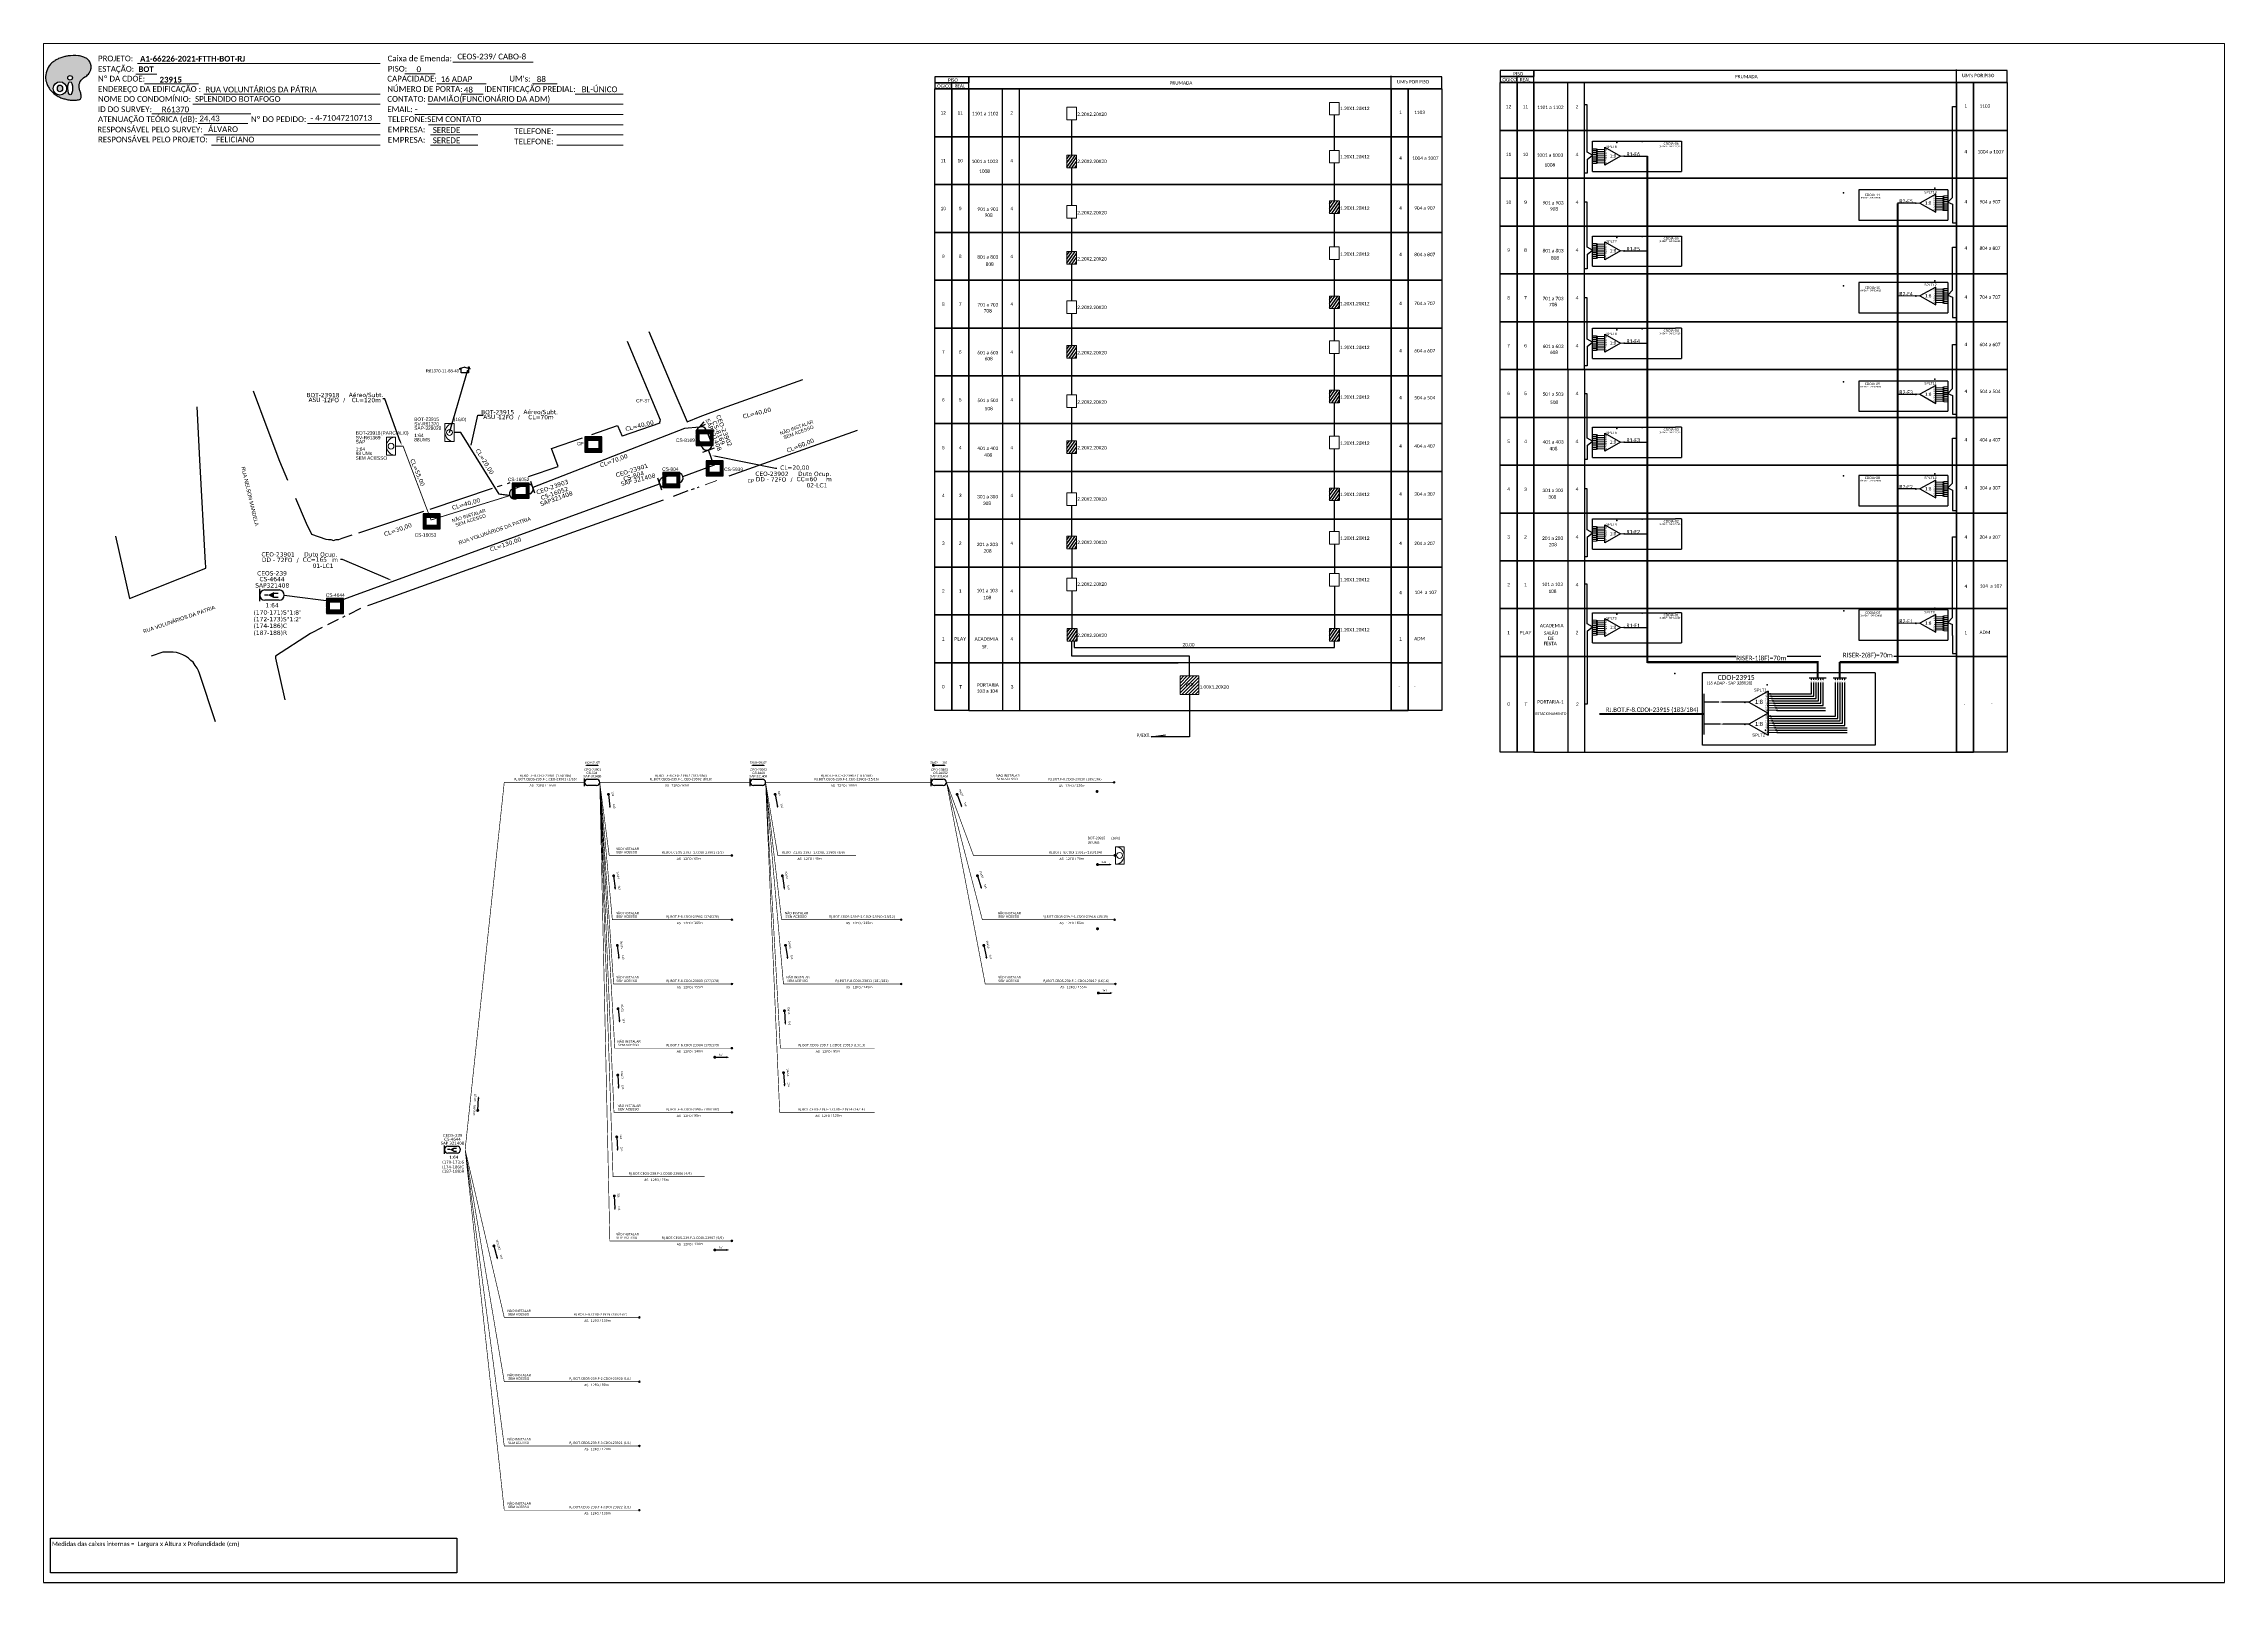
# Paper-space layout 'CDOI_23915' of a CAD drawing. Header units: metres. Extents: x 14.46 to 19.69, y 1.05 to 4.74.
# The model-space entities are those that its viewports show. They can reach past a viewport. Long polylines and large blocks are cut down to what shows.
import ezdxf
from ezdxf import colors
from ezdxf.entities.mleader import LeaderData, LeaderLine
from ezdxf.enums import TextEntityAlignment as Align
from ezdxf.math import Vec2, Vec3

# ---------------------------------------------------------------- set-up
doc = ezdxf.new("R2010")
doc.units = ezdxf.units.M
for name, color, linetype in [('10.1-Caixas Subterrâneas', 5, 'Continuous'), ('20.4-CEOS', 1, 'Continuous'), ('20.5-CEO', 1, 'Continuous'), ('CAP a instalar', 1, 'Continuous'), ('CDOE', 1, 'Continuous'), ('celulas gpon', 7, 'Continuous'), ('label_cabos', 7, 'Continuous'), ('QUADRA', 7, 'Continuous'), ('SETA', 7, 'Continuous'), ('surveys', 7, 'Continuous'), ('Surveys legendas', 7, 'Continuous')]:
    doc.layers.add(name, color=color, linetype=linetype)
for name, color, linetype, lineweight in [("20.0-LEGENDA DOS CDO'S", 1, 'Continuous', 0), ('20.1-CDO_INTERIOR', 1, 'Continuous', 0), ('20.2-CDO_POSTE', 1, 'Continuous', 5), ('40.1-ETIQUETAS', 1, 'Continuous', 20), ('Segmento Logradouro Texto', 238, 'Continuous', 0)]:
    doc.layers.add(name, color=color, linetype=linetype, lineweight=lineweight)
doc.styles.add('ARIAL', font='arial.ttf')
doc.styles.add('DIGICADE', font='arial.ttf')
doc.styles.add('siredit', font='verdana.ttf')
doc.styles.get("Standard").update_dxf_attribs({"font": 'arial.ttf'})
doc.styles.add('WMF-Calibri0', font='calibri.ttf')
doc.styles.add('WMF-Calibri1', font='calibrib.ttf')
doc.linetypes.add('FENCELINE1', pattern='A,0.25,-0.1,[133,ltypeshp.shx,S=0.1,R=0,X=-0.1,Y=0],-0.1,1', length=1.45)
doc.linetypes.add('RESERVA', pattern='A,0.5,-0.15,["RESERVA",Standard,S=0.18,R=0,X=0,Y=-0.1],-1.3', length=1.95)
doc.dimstyles.get("Standard").update_dxf_attribs({"dimtxt": 0.18, "dimasz": 0.18, "dimexe": 0.18, "dimexo": 0.0625, "dimgap": 0.09, "dimtad": 0, "dimtih": 1, "dimtoh": 1, "dimdec": 4, "dimzin": 0, "dimdsep": 46, "dimtxsty": 'Standard', "dimcen": 0.09, "dimadec": 0, "dimazin": 0, "dimtfac": 1, "dimtdec": 4, "dimtofl": 0, "dimtmove": 0, "dimatfit": 3, "dimfxl": 0, "dimtolj": 1, "dimtzin": 0, "dimarcsym": 0})

# ---------------------------------------------------------------- blocks, each defined once
blk = doc.blocks.new('OI')
h = blk.add_hatch(color=40)
edge = h.paths.add_edge_path()
edge.add_spline(control_points=[(4.35, -0.67), (3.92, -0.99), (3.26, -1.5), (2.81, -2.59), (2.9, -3.5), (3.06, -4.27), (3.31, -4.85), (3.37, -5.39), (3.4, -5.88), (3.2, -6.4), (2.54, -6.61), (1.65, -6.63), (0.55, -6.67), (-0.56, -6.42), (-1.61, -6.14), (-2.77, -5.61), (-3.92, -4.77), (-4.89, -3.7), (-5.34, -2.65), (-5.6, -1.94), (-5.85, -0.96), (-5.71, 0.47), (-5.1, 2.02), (-4.14, 3.02), (-3.3, 3.61), (-2.37, 4.16), (-1.36, 4.44), (-0.56, 4.7), (0.79, 4.85), (2.24, 4.97), (3.79, 4.57), (4.67, 4.21), (5.44, 3.65), (5.76, 2.99), (6.03, 2.21), (6.01, 1.46), (5.72, 0.64), (5.31, 0.08), (4.88, -0.38), (4.51, -0.55), (4.35, -0.67)], knot_values=[0, 0, 0, 0, 1.60434, 2.417191, 3.427595, 4.282808, 4.776746, 5.304182, 5.888771, 6.258406, 6.858137, 7.79129, 8.986195, 10.124242, 11.187857, 12.242908, 13.953784, 15.414161, 16.515391, 17.349188, 17.675853, 19.552021, 21.515531, 22.568638, 23.63245, 24.621084, 25.782718, 26.745347, 27.142653, 29.870543, 31.004649, 31.921532, 32.709589, 33.801391, 34.042471, 35.192333, 35.971461, 36.628871, 37.254359, 37.836911, 37.836911, 37.836911, 37.836911], degree=3, periodic=0)
h.paths.add_polyline_path([(1.13, -0.87, -1), (-0.04, -0.87, -1)], flags=16)
edge = h.paths.add_edge_path(flags=16)
edge.add_ellipse((0.56, -3.59), major_axis=(-0.02, 1.71), ratio=0.361305, start_angle=0, end_angle=360)
h.paths.add_polyline_path([(-0.36, -3.62, -1), (-3.8, -3.62, -1)], flags=16)
edge = h.paths.add_edge_path(flags=0)
edge.add_ellipse((-2.08, -3.62), major_axis=(0, 0.885), ratio=0.758294, start_angle=0, end_angle=360)
at = {"color": 40}
for centre, radius in [((-2.08, -3.62), 1.72), ((0.54, -0.87), 0.587)]:
    blk.add_circle(centre, radius, dxfattribs=at)
blk.add_ellipse((-2.08, -3.62), major_axis=(0, 0.885), ratio=0.758294, start_param=-3.141592653589792, end_param=3.141592653589792, dxfattribs=at)
blk.add_ellipse((0.56, -3.59), major_axis=(-0.02, 1.71), ratio=0.361305, dxfattribs=at)
at = {"color": 40, "start_tangent": (-0.800898, -0.598801), "end_tangent": (-0.800898, -0.598801)}
blk.add_spline([(4.35, -0.67), (3.2, -1.78), (2.9, -2.54), (2.92, -3.55), (3.12, -4.38), (3.28, -4.85), (3.37, -5.37), (3.35, -5.95), (3.2, -6.29), (2.66, -6.55), (1.73, -6.63), (0.54, -6.62), (-0.58, -6.41), (-1.6, -6.11), (-2.56, -5.67), (-3.95, -4.67), (-4.89, -3.56), (-5.37, -2.56), (-5.64, -1.78), (-5.72, -1.46), (-5.63, 0.42), (-4.84, 2.22), (-4.13, 2.99), (-3.27, 3.62), (-2.4, 4.09), (-1.3, 4.47), (-0.37, 4.72), (0.02, 4.77), (2.75, 4.8), (3.85, 4.53), (4.69, 4.16), (5.31, 3.68), (5.85, 2.73), (5.93, 2.5), (5.94, 1.35), (5.67, 0.62), (5.29, 0.08), (4.84, -0.36), (4.35, -0.67)], degree=3, dxfattribs=at)
blk = doc.blocks.new('CEOS_RP_CT_DRT')
at = {"layer": '20.4-CEOS', "color": 0}
for p, q in [((-4.54, 1.19), (-1.19, 1.19)), ((-1.19, -1.19), (-4.54, -1.19))]:
    blk.add_line(p, q, dxfattribs=at)
for points in [[(-5.73, -1.43), (-5.73, 1.44)], [(-3.79, 0), (-4.59, 0)], [(-2.47, 0.48), (-1.45, 0.48)], [(-2.47, -0.52), (-1.45, -0.52)]]:
    blk.add_lwpolyline(points, dxfattribs=at)
blk.add_lwpolyline([(-3.79, 0, 0, 1.47, 0), (-2.41, 0, 1.47, 1.47, 0)], format="xyseb", dxfattribs=at)
for centre, start, end in [((-4.54, 0), 90, 270), ((-1.19, 0), 270, 90)]:
    blk.add_arc(centre, 1.19, start, end, dxfattribs=at)
at = {"layer": '20.4-CEOS', "color": 7, "style": 'siredit'}
for tag, p in [('Nº_DA_CEOS', (-2.86, 5.6)), ('LOCAL', (-2.86, 4.24)), ('SAP', (-2.86, 2.78)), ('RACIO_SPLITAGEM', (-2.86, -1.88)), ('FIBRAS_SPLITTER', (-2.86, -3.58)), ('RESERVA_FINAIS', (-2.86, -6.39)), ('FIBRAS_TOP_C', (-2.86, -5.08))]:
    blk.add_attdef(tag, text='', height=1.01, dxfattribs=at).set_placement(p, align=Align.TOP_CENTER)
blk = doc.blocks.new('ETIQUETA_RS5F')
at = {"layer": '40.1-ETIQUETAS', "color": 0, "style": 'siredit'}
blk.add_text('/', height=1.5, dxfattribs=at).set_placement((1.5, -2), align=Align.MIDDLE_RIGHT)
for tag, p in [('ETIQUETA_R_SECUNDARIA', (1.2, 2.1)), ('ETIQUETA_R_PRIMARIA', (1.2, 4.1)), ('F_ATIVAS/F_MORTAS', (1.1, -4.2))]:
    blk.add_attdef(tag, text='', height=1.5, dxfattribs=at).set_placement(p, align=Align.MIDDLE_CENTER)
for tag, p in [('TIPO_CABO', (-6.6, -2.1)), ('CAP_CABO', (0.4, -2.1))]:
    blk.add_attdef(tag, text='', height=1.5, dxfattribs=at).set_placement(p, align=Align.MIDDLE_RIGHT)
for tag, p in [('FUSÃO_1', (0.8, -8.4)), ('FUSÃO_2', (0.8, -10.6)), ('FUSÃO_3', (0.8, -12.9)), ('FUSÃO_4', (0.8, -15.1)), ('FUSÃO_5', (0.8, -17.2))]:
    blk.add_attdef(tag, text='', height=1.5, dxfattribs=at).set_placement(p, align=Align.CENTER)
blk.add_attdef('METROS', text='', height=1.5, dxfattribs=at).set_placement((2.1, -2), align=Align.MIDDLE_LEFT)
blk = doc.blocks.new('CDOE-TEXTO PADRÃO')
at = {"layer": "20.0-LEGENDA DOS CDO'S", "color": 0, "style": 'ARIAL'}
for tag, p in [('CDO_N', (0.5, 7.4)), ('CORDOALHA', (0.5, 4.3)), ('SAP', (0.5, 1.7)), ('SPLITER_1', (0.6, -0.9)), ('SPLITER_2', (0.6, -3.5)), ('(XX-XX_F)S', (0.5, -8.3)), ('(XX-XX_L)S', (0.5, -10.8)), ('UMS', (0.5, -13.1))]:
    blk.add_attdef(tag, p, '', height=1.7, rotation=0.118, dxfattribs=at)
blk.add_attdef('FIBRAS_UTILIZADAS', text='', height=1.7, rotation=0.118, dxfattribs=at).set_placement((19.8, 7.4), align=Align.CENTER)
blk = doc.blocks.new('*X7')
at = {"color": 0, "linetype": 'Continuous'}
for p, q in [((-1.25, 0.34099), (-0.49099, 1.1)), ((-1.25, 0.517767), (-0.667767, 1.1)), ((-1.25, 0.694544), (-0.844544, 1.1)), ((-1.25, 0.87132), (-1.02132, 1.1)), ((-1.25, 1.048097), (-1.198097, 1.1)), ((-1.25, 0.164214), (-0.8035, 0.610714)), ((-1.25, -0.012563), (-0.8035, 0.433937)), ((-1.25, -0.18934), (-0.8035, 0.25716)), ((-1.25, -0.366117), (-0.8035, 0.080383)), ((-0.789214, 0.625), (-0.314214, 1.1)), ((-0.612437, 0.625), (-0.137437, 1.1)), ((-0.43566, 0.625), (0.03934, 1.1)), ((-0.258883, 0.625), (0.216117, 1.1)), ((-0.082107, 0.625), (0.392893, 1.1)), ((0.09467, 0.625), (0.56967, 1.1)), ((0.271447, 0.625), (0.746447, 1.1)), ((0.448223, 0.625), (0.923223, 1.1)), ((0.625, 0.625), (1.1, 1.1)), ((0.801777, 0.625), (1.25, 1.073223)), ((0.8035, 0.449947), (1.25, 0.896447)), ((0.8035, 0.27317), (1.25, 0.71967)), ((0.8035, 0.096393), (1.25, 0.542893)), ((0.8035, -0.080383), (1.25, 0.366117)), ((0.8035, -0.25716), (1.25, 0.18934)), ((0.8035, -0.433937), (1.25, 0.012563)), ((-1.25, -0.542893), (-0.8035, -0.096393)), ((-1.25, -0.71967), (-0.8035, -0.27317)), ((-1.25, -0.896447), (-0.8035, -0.449947)), ((-1.25, -1.073223), (-0.801777, -0.625)), ((-1.1, -1.1), (-0.625, -0.625)), ((-0.923223, -1.1), (-0.448223, -0.625)), ((-0.746447, -1.1), (-0.271447, -0.625)), ((-0.56967, -1.1), (-0.09467, -0.625)), ((-0.392893, -1.1), (0.082107, -0.625)), ((-0.216117, -1.1), (0.258883, -0.625)), ((-0.03934, -1.1), (0.43566, -0.625)), ((0.137437, -1.1), (0.612437, -0.625)), ((0.314214, -1.1), (0.789214, -0.625)), ((0.49099, -1.1), (1.25, -0.34099)), ((0.667767, -1.1), (1.25, -0.517767)), ((0.8035, -0.610714), (1.25, -0.164214)), ((0.844544, -1.1), (1.25, -0.694544)), ((1.02132, -1.1), (1.25, -0.87132)), ((1.198097, -1.1), (1.25, -1.048097))]:
    blk.add_line(p, q, dxfattribs=at)
blk = doc.blocks.new('MANHOLE_MQ')
at = {"color": 0, "linetype": 'Continuous'}
for p, q in [((0.0000062, 0.0000057), (-0.0000063, 0.0000057)), ((-0.0000063, 0.0000057), (-0.0000063, -0.0000053)), ((-0.000004, 0.0000033), (0.000004, 0.0000033)), ((-0.000004, -0.0000029), (-0.000004, 0.0000033)), ((0.000004, 0.0000033), (0.000004, -0.0000029)), ((0.0000062, -0.0000053), (0.0000062, 0.0000057)), ((-0.0000063, -0.0000053), (0.0000062, -0.0000053)), ((0.000004, -0.0000029), (-0.000004, -0.0000029)), ((0.000004, -0.0000029), (0.000004, -0.0000029))]:
    blk.add_line(p, q, dxfattribs=at)
at = {"color": 0, "linetype": 'Continuous', "xscale": 5e-06, "yscale": 5e-06, "zscale": 1e-05}
blk.add_blockref('*X7', (0, 0.0000002), dxfattribs=at)
blk = doc.blocks.new('*U9')
at = {"layer": '20.4-CEOS', "color": 7, "style": 'siredit'}
for tag, p in [('FIBRAS_SPLITTER', (0, 0)), ('FIBRAS_TOP_C', (0, -4.13)), ('RESERVA_FINAIS', (0, -5.46))]:
    blk.add_attdef(tag, p, '', height=1.01, dxfattribs=at)
for tag, p, flags in [('QTDE', (0, -9.4), 1), ('ID_ATIVIDADE', (0, -6.77), 3), ('FATOR', (0, -8.09), 1), ('FID', (0, -10.71), 1)]:
    blk.add_attdef(tag, p, '', height=1.01, dxfattribs=dict(at, flags=flags))
blk = doc.blocks.new('*U11')
at = {"layer": '20.4-CEOS', "color": 7, "style": 'siredit'}
blk.add_attdef('FIBRAS_SPLITTER', (0, 0), '', height=1.01, dxfattribs=at)
for tag, p, flags in [('QTDE', (0, -4.11), 1), ('ID_ATIVIDADE', (0, -1.48), 3), ('FATOR', (0, -2.79), 1), ('FID', (0, -5.42), 1)]:
    blk.add_attdef(tag, p, '', height=1.01, dxfattribs=dict(at, flags=flags))
blk = doc.blocks.new('CDOI_CT_ESQ')
at = {"layer": '20.1-CDO_INTERIOR', "color": 8, "lineweight": 18}
blk.add_lwpolyline([(-2.12, -2.13), (-2.12, 2.12), (0, 2.12), (0.01, -2.13)], close=True, dxfattribs=at)
blk.add_circle((-1.06, 0), 0.68, dxfattribs=at)
blk.add_arc((0.01, 0), 2.13, 90.0276, 270.0276, dxfattribs=at)
at = {"layer": "20.0-LEGENDA DOS CDO'S", "color": 8, "style": 'ARIAL'}
for tag, p in [('SAP', (-9.3, 0.61)), ('CDO_N', (-9.3, 2.69)), ('SURVEY', (-9.3, 1.6)), ('1:XX', (-9.31, -1.08)), ('UMS', (-9.31, -2.09))]:
    blk.add_attdef(tag, p, '', height=0.8, rotation=359.9724, dxfattribs=at)
blk.add_attdef('FIBRAS_UTILIZADAS', text='', height=0.8, rotation=359.9724, dxfattribs=at).set_placement((-1.59, 2.69), align=Align.CENTER)
blk = doc.blocks.new('LEGENDA DOS CABOS')
at = {"layer": 'label_cabos', "color": 0, "style": 'siredit'}
for tag, p in [('TIPO_CABO', (2.74, 0.52)), ('ID', (4.24, 1.63)), ('CABO', (6.16, 0.47)), ('/', (9.19, 0.47)), ('METROS', (14.36, 0.47)), ('XX', (14.31, 1.67))]:
    blk.add_attdef(tag, text='', height=1, rotation=359.69, dxfattribs=at).set_placement(p, align=Align.MIDDLE_CENTER)
blk = doc.blocks.new('Inst CB DT OCUP CFOA-SM-DD-S-72')
at = {"layer": 'label_cabos', "color": 0, "style": 'siredit'}
for tag, flags, p in [('ID_ATIVIDADE', 3, (1.31, 2.67)), ('FATOR', 1, (11.56, 2.55))]:
    blk.add_attdef(tag, text='', height=1, rotation=359.69, dxfattribs=dict(at, flags=flags)).set_placement(p, align=Align.MIDDLE_CENTER)
for tag, p in [('TIPO_CABO', (1.11, 0)), ('DESTINO_CABO', (3.13, 1.26)), ('CABO', (4.69, -0.05)), ('/', (7.71, -0.05)), ('LANCE', (10.41, 0.02)), ('TIPO_CABO', (13.11, 1.24)), ('UND', (16.46, 0)), ('FID', (13.65, -1.41))]:
    blk.add_attdef(tag, text='', height=1, rotation=359.69, dxfattribs=at).set_placement(p, align=Align.MIDDLE_CENTER)
blk.add_attdef('QTDE', (11.93, -0.45), '', height=1, rotation=359.69, dxfattribs=at)
blk = doc.blocks.new('SURVEY_SURVEY')
for p, q in [((0.0000086, 0.0000127), (-0.000004, 0.000009)), ((-0.000004, 0.000009), (0, 0.000009)), ((0, 0), (0, 0.000009)), ((0.0000086, 0.0000127), (0.0000212, 0.000009)), ((0.0000171, 0.0000132), (0.0000184, 0.0000132)), ((0.0000171, 0.0000103), (0.0000171, 0.0000132)), ((0.0000212, 0.000009), (0.0000172, 0.000009)), ((0.0000172, 0.000009), (0.0000172, 0)), ((0.0000184, 0.0000132), (0.0000184, 0.0000099)), ((0.0000172, 0), (0, 0))]:
    blk.add_line(p, q)
blk = doc.blocks.new('SPLITTER_')
blk.add_point((0, 0))
at = {"style": 'ARIAL', "flags": 4}
blk.add_attdef('SPLT', (0, -3.3), '', height=1.5, dxfattribs=at)
blk = doc.blocks.new('SPLT_1-8_SC-APC_ESQ')
at = {"color": 3, "lineweight": 0}
for points in [[(2.4, -3), (0, -3)], [(2.4, -4), (0, -4)], [(2.4, -4.2), (0, -4.2)], [(2.4, -5.2), (0, -5.2)], [(2.4, -5.3), (0, -5.3)], [(2.4, -6.3), (0, -6.3)], [(2.4, -6.5), (0, -6.5)], [(2.4, -7.5), (0, -7.5)], [(2.4, -7.6), (0, -7.6)], [(2.4, -8.6), (0, -8.6)], [(2.4, -8.8), (0, -8.8)], [(2.4, -9.8), (0, -9.8)], [(2.4, -9.9), (0, -9.9)], [(2.4, -10.9), (0, -10.9)], [(2.4, -11.1), (0, -11.1)], [(2.4, -12.1), (0, -12.1)], [(2.4, -3), (2.4, -4)], [(2.4, -4.2), (2.4, -5.2)], [(2.4, -5.3), (2.4, -6.3)], [(2.4, -6.5), (2.4, -7.5)], [(2.4, -7.6), (2.4, -8.6)], [(2.4, -8.8), (2.4, -9.8)], [(2.4, -9.9), (2.4, -10.9)], [(2.4, -11.1), (2.4, -12.1)], [(3, -3.5), (7.4, -3.5)], [(7.4, -4.7), (3, -4.7)], [(7.4, -5.8), (3, -5.8)], [(7.4, -7), (3, -7)], [(7.4, -8.1), (3, -8.1)], [(7.4, -9.3), (3, -9.3)], [(7.4, -10.4), (3, -10.4)], [(7.4, -11.6), (3, -11.6)]]:
    blk.add_lwpolyline(points, dxfattribs=at)
for points in [[(3, -3.2), (2.4, -3.2), (2.4, -3.8), (3, -3.8)], [(3, -4.4), (2.4, -4.4), (2.4, -5), (3, -5)], [(3, -5.5), (2.4, -5.5), (2.4, -6.1), (3, -6.1)], [(3, -6.7), (2.4, -6.7), (2.4, -7.3), (3, -7.3)], [(3, -7.8), (2.4, -7.8), (2.4, -8.4), (3, -8.4)], [(3, -9), (2.4, -9), (2.4, -9.6), (3, -9.6)], [(3, -10.1), (2.4, -10.1), (2.4, -10.7), (3, -10.7)], [(3, -11.3), (2.4, -11.3), (2.4, -11.9), (3, -11.9)]]:
    blk.add_lwpolyline(points, close=True, dxfattribs=at)
at = {"color": 1}
blk.add_lwpolyline([(7.4, -2.1), (17, -7.5), (7.4, -13), (7.4, -2.1)], dxfattribs=at)
at = {"color": 1, "lineweight": 0}
blk.add_lwpolyline([(17, -7.5), (19.3, -7.5)], dxfattribs=at)
at = {"color": 1, "style": 'ARIAL'}
for s, height, p in [('S2', 0.75, (7.6, -5)), ('S3', 0.75, (7.6, -6.2)), ('S4', 0.75, (7.6, -7.4)), ('S5', 0.75, (7.5, -8.6)), ('S6', 0.75, (7.6, -9.7)), ('S7', 0.75, (7.6, -10.8)), ('S8', 0.75, (7.6, -11.9)), ('S1', 0.75, (7.7, -3.8)), ('1:8', 2, (10.5, -8.4))]:
    blk.add_text(s, height=height, dxfattribs=at).set_placement(p)
blk = doc.blocks.new('A$C415C251F')
at = {"color": 3}
blk.add_point((0, 0), dxfattribs=at)
blk = doc.blocks.new('LEG_CDOIA8_C-SPLT_ESQ')
at = {"color": 3, "extrusion": (0, 0, -1), "xscale": -1, "zscale": -1}
blk.add_blockref('A$C415C251F', (0, 0), dxfattribs=at)
at = {"color": 1, "style": 'WMF-Calibri0', "flags": 4}
blk.add_attdef('MODELO', text='', height=1.5, dxfattribs=at).set_placement((22.54, -4.54), align=Align.CENTER)
blk.add_attdef('CDO', (21.44, -2.61), '', height=2, dxfattribs=at)
at = {"style": 'ARIAL', "flags": 4}
blk.add_attdef('SPLITAGEM', text='', height=1.5, dxfattribs=at).set_placement((18.61, -12.59), align=Align.CENTER)
blk = doc.blocks.new('SPLT_1-8_SC-APC')
at = {"color": 1, "lineweight": 0}
blk.add_lwpolyline([(-17, -7.5), (-19.3, -7.5)], dxfattribs=at)
at = {"color": 1}
blk.add_lwpolyline([(-7.4, -2.1), (-17, -7.5), (-7.4, -13), (-7.4, -2.1)], dxfattribs=at)
at = {"color": 3, "lineweight": 0}
for points in [[(-3, -3.5), (-7.4, -3.5)], [(-7.4, -4.7), (-3, -4.7)], [(-7.4, -5.8), (-3, -5.8)], [(-7.4, -7), (-3, -7)], [(-7.4, -8.1), (-3, -8.1)], [(-7.4, -9.3), (-3, -9.3)], [(-7.4, -10.4), (-3, -10.4)], [(-7.4, -11.6), (-3, -11.6)], [(-2.4, -3), (-2.4, -4)], [(-2.4, -3), (0, -3)], [(-2.4, -4), (0, -4)], [(-2.4, -4.2), (-2.4, -5.2)], [(-2.4, -4.2), (0, -4.2)], [(-2.4, -5.2), (0, -5.2)], [(-2.4, -5.3), (-2.4, -6.3)], [(-2.4, -5.3), (0, -5.3)], [(-2.4, -6.3), (0, -6.3)], [(-2.4, -6.5), (-2.4, -7.5)], [(-2.4, -6.5), (0, -6.5)], [(-2.4, -7.5), (0, -7.5)], [(-2.4, -7.6), (-2.4, -8.6)], [(-2.4, -7.6), (0, -7.6)], [(-2.4, -8.6), (0, -8.6)], [(-2.4, -8.8), (-2.4, -9.8)], [(-2.4, -8.8), (0, -8.8)], [(-2.4, -9.8), (0, -9.8)], [(-2.4, -9.9), (-2.4, -10.9)], [(-2.4, -9.9), (0, -9.9)], [(-2.4, -10.9), (0, -10.9)], [(-2.4, -11.1), (-2.4, -12.1)], [(-2.4, -11.1), (0, -11.1)], [(-2.4, -12.1), (0, -12.1)]]:
    blk.add_lwpolyline(points, dxfattribs=at)
for points in [[(-3, -3.2), (-2.4, -3.2), (-2.4, -3.8), (-3, -3.8)], [(-3, -4.4), (-2.4, -4.4), (-2.4, -5), (-3, -5)], [(-3, -5.5), (-2.4, -5.5), (-2.4, -6.1), (-3, -6.1)], [(-3, -6.7), (-2.4, -6.7), (-2.4, -7.3), (-3, -7.3)], [(-3, -7.8), (-2.4, -7.8), (-2.4, -8.4), (-3, -8.4)], [(-3, -9), (-2.4, -9), (-2.4, -9.6), (-3, -9.6)], [(-3, -10.1), (-2.4, -10.1), (-2.4, -10.7), (-3, -10.7)], [(-3, -11.3), (-2.4, -11.3), (-2.4, -11.9), (-3, -11.9)]]:
    blk.add_lwpolyline(points, close=True, dxfattribs=at)
at = {"color": 1, "style": 'ARIAL'}
for s, height, p in [('1:8', 2, (-13.9, -8.4)), ('S1', 0.75, (-8.7, -3.8)), ('S2', 0.75, (-8.7, -5)), ('S3', 0.75, (-8.7, -6.2)), ('S4', 0.75, (-8.7, -7.4)), ('S5', 0.75, (-8.7, -8.6)), ('S6', 0.75, (-8.7, -9.7)), ('S7', 0.75, (-8.7, -10.8)), ('S8', 0.75, (-8.7, -11.9))]:
    blk.add_text(s, height=height, dxfattribs=at).set_placement(p)

msp = doc.modelspace()

# ---------------------------------------------------------------- hatches: boundary and pattern name
h = msp.add_hatch(color=3)
h.dxf.hatch_style = 1
edge = h.paths.add_edge_path()
edge.add_arc((609.8, 550.38), 0.161, 0, 360)
h = msp.add_hatch(color=3)
h.dxf.hatch_style = 1
edge = h.paths.add_edge_path()
edge.add_arc((722.25, 532.22), 0.161, 0, 360)
h = msp.add_hatch(color=3)
h.dxf.hatch_style = 1
edge = h.paths.add_edge_path()
edge.add_arc((609.8, 513.81), 0.161, 0, 360)
h = msp.add_hatch(color=3)
h.dxf.hatch_style = 1
edge = h.paths.add_edge_path()
edge.add_arc((722.25, 496.43), 0.161, 0, 360)
h = msp.add_hatch(color=3)
h.dxf.hatch_style = 1
edge = h.paths.add_edge_path()
edge.add_arc((609.8, 478.23), 0.161, 0, 360)
h = msp.add_hatch(color=3)
h.dxf.hatch_style = 1
edge = h.paths.add_edge_path()
edge.add_arc((722.25, 458.46), 0.161, 0, 360)
h = msp.add_hatch(color=3)
h.dxf.hatch_style = 1
edge = h.paths.add_edge_path()
edge.add_arc((609.8, 440.05), 0.161, 0, 360)
h = msp.add_hatch(color=3)
h.dxf.hatch_style = 1
edge = h.paths.add_edge_path()
edge.add_arc((722.25, 422), 0.161, 0, 360)
h = msp.add_hatch(color=3)
h.dxf.hatch_style = 1
edge = h.paths.add_edge_path()
edge.add_arc((609.8, 404.68), 0.161, 0, 360)
h = msp.add_hatch(color=3)
h.dxf.hatch_style = 1
edge = h.paths.add_edge_path()
edge.add_arc((722.25, 370.15), 0.161, 0, 360)
h = msp.add_hatch(color=3)
h.dxf.hatch_style = 1
edge = h.paths.add_edge_path()
edge.add_arc((609.8, 368.52), 0.161, 0, 360)
at = {"linetype": 'Continuous'}
h = msp.add_hatch(dxfattribs=at)
h.set_pattern_fill('ANSI31', color=1, scale=0.286, style=0)
h.set_pattern_definition([(45, (-862.5405, -455.7219), (-0.6420883, 0.6420883), [])])
h.paths.add_polyline_path([(442.18, 349.89), (438.57, 349.89), (438.57, 342.66), (445.8, 342.66), (445.8, 349.89)])
h.paths.add_polyline_path([(440.87, 345.69), (443.78, 345.69), (443.78, 347.28), (440.87, 347.28)], flags=24)
h = msp.add_hatch(color=3)
h.dxf.hatch_style = 1
edge = h.paths.add_edge_path()
edge.add_arc((656.29, 339.72), 0.2, 0, 360)
h = msp.add_hatch(color=3)
h.dxf.hatch_style = 1
edge = h.paths.add_edge_path()
edge.add_arc((666.06, 342.9), 0.189, 0, 360)
h = msp.add_hatch(color=3)
h.dxf.hatch_style = 1
edge = h.paths.add_edge_path()
edge.add_arc((666.45, 342), 0.189, 0, 360)
h = msp.add_hatch(color=3)
h.dxf.hatch_style = 1
edge = h.paths.add_edge_path()
edge.add_arc((666.84, 341.1), 0.189, 0, 360)
h = msp.add_hatch(color=3)
h.dxf.hatch_style = 1
edge = h.paths.add_edge_path()
edge.add_arc((667.23, 340.2), 0.189, 0, 360)
h = msp.add_hatch(color=3)
h.dxf.hatch_style = 1
edge = h.paths.add_edge_path()
edge.add_arc((667.62, 339.3), 0.189, 0, 360)
h = msp.add_hatch(color=3)
h.dxf.hatch_style = 1
edge = h.paths.add_edge_path()
edge.add_arc((668.01, 338.4), 0.189, 0, 360)
h = msp.add_hatch(color=3)
h.dxf.hatch_style = 1
edge = h.paths.add_edge_path()
edge.add_arc((668.4, 337.5), 0.189, 0, 360)
h = msp.add_hatch(color=3)
h.dxf.hatch_style = 1
edge = h.paths.add_edge_path()
edge.add_arc((668.82, 336.58), 0.189, 0, 360)
h = msp.add_hatch(color=3)
h.dxf.hatch_style = 1
edge = h.paths.add_edge_path()
edge.add_arc((656.28, 331.23), 0.2, 0, 360)
h = msp.add_hatch(color=3)
h.dxf.hatch_style = 1
edge = h.paths.add_edge_path()
edge.add_arc((666.06, 334.39), 0.189, 0, 360)
h = msp.add_hatch(color=3)
h.dxf.hatch_style = 1
edge = h.paths.add_edge_path()
edge.add_arc((666.45, 333.49), 0.189, 0, 360)
h = msp.add_hatch(color=3)
h.dxf.hatch_style = 1
edge = h.paths.add_edge_path()
edge.add_arc((666.84, 332.59), 0.189, 0, 360)
h = msp.add_hatch(color=3)
h.dxf.hatch_style = 1
edge = h.paths.add_edge_path()
edge.add_arc((667.23, 331.68), 0.189, 0, 360)
h = msp.add_hatch(color=3)
h.dxf.hatch_style = 1
edge = h.paths.add_edge_path()
edge.add_arc((667.62, 330.78), 0.189, 0, 360)
h = msp.add_hatch(color=3)
h.dxf.hatch_style = 1
edge = h.paths.add_edge_path()
edge.add_arc((668.01, 329.88), 0.189, 0, 360)
h = msp.add_hatch(color=3)
h.dxf.hatch_style = 1
edge = h.paths.add_edge_path()
edge.add_arc((668.4, 328.98), 0.189, 0, 360)
h = msp.add_hatch(color=3)
h.dxf.hatch_style = 1
edge = h.paths.add_edge_path()
edge.add_arc((668.82, 328.07), 0.189, 0, 360)
at = {"layer": 'CDOE', "linetype": 'Continuous'}
h = msp.add_hatch(dxfattribs=at)
h.set_pattern_fill('ANSI31', color=1, scale=0.2849, angle=10, style=0)
h.set_pattern_definition([(55, (-134.6642, 53.2604), (-0.7409709, 0.5188334), [])])
h.paths.add_polyline_path([(398.62, 550.67), (394.89, 550.67), (394.89, 545.82), (398.62, 545.82)])
h.paths.add_polyline_path([(398.58, 547.21), (407.44, 547.21), (407.44, 549.2), (398.58, 549.2)], flags=9)
h = msp.add_hatch(dxfattribs=at)
h.set_pattern_fill('ANSI31', color=1, scale=0.2849, angle=10, style=0)
h.set_pattern_definition([(55, (-33.3562, 35.7187), (-0.7409709, 0.5188334), [])])
h.paths.add_polyline_path([(499.93, 533.13), (496.2, 533.13), (496.2, 528.27), (499.93, 528.27)])
h.paths.add_polyline_path([(499.88, 529.66), (508.75, 529.66), (508.75, 531.65), (499.88, 531.65)], flags=9)
h = msp.add_hatch(dxfattribs=at)
h.set_pattern_fill('ANSI31', color=1, scale=0.2849, angle=10, style=0)
h.set_pattern_definition([(55, (-134.6642, 16.1316), (-0.7409709, 0.5188334), [])])
h.paths.add_polyline_path([(398.62, 513.54), (394.89, 513.54), (394.89, 508.69), (398.62, 508.69)])
h.paths.add_polyline_path([(398.58, 510.08), (407.44, 510.08), (407.44, 512.07), (398.58, 512.07)], flags=9)
h = msp.add_hatch(dxfattribs=at)
h.set_pattern_fill('ANSI31', color=1, scale=0.2849, angle=10, style=0)
h.set_pattern_definition([(55, (-33.3562, -0.9991), (-0.7409709, 0.5188334), [])])
h.paths.add_polyline_path([(499.93, 496.41), (496.2, 496.41), (496.2, 491.56), (499.93, 491.56)])
h.paths.add_polyline_path([(499.88, 492.95), (508.75, 492.95), (508.75, 494.94), (499.88, 494.94)], flags=9)
h = msp.add_hatch(dxfattribs=at)
h.set_pattern_fill('ANSI31', color=1, scale=0.2849, angle=10, style=0)
h.set_pattern_definition([(55, (-134.6642, -20.14075), (-0.7409709, 0.5188334), [])])
h.paths.add_polyline_path([(398.62, 477.27), (394.89, 477.27), (394.89, 472.41), (398.62, 472.41)])
h.paths.add_polyline_path([(398.58, 473.8), (407.44, 473.8), (407.44, 475.8), (398.58, 475.8)], flags=9)
h = msp.add_hatch(dxfattribs=at)
h.set_pattern_fill('ANSI31', color=1, scale=0.2849, angle=10, style=0)
h.set_pattern_definition([(55, (-33.3562, -37.3351), (-0.7409709, 0.5188334), [])])
h.paths.add_polyline_path([(499.93, 460.08), (496.2, 460.08), (496.2, 455.22), (499.93, 455.22)])
h.paths.add_polyline_path([(499.88, 456.61), (508.75, 456.61), (508.75, 458.6), (499.88, 458.6)], flags=9)
h = msp.add_hatch(dxfattribs=at)
h.set_pattern_fill('ANSI31', color=1, scale=0.2849, angle=10, style=0)
h.set_pattern_definition([(55, (-134.6642, -56.9222), (-0.7409709, 0.5188334), [])])
h.paths.add_polyline_path([(398.62, 440.49), (394.89, 440.49), (394.89, 435.63), (398.62, 435.63)])
h.paths.add_polyline_path([(398.58, 437.02), (407.44, 437.02), (407.44, 439.01), (398.58, 439.01)], flags=9)
h = msp.add_hatch(dxfattribs=at)
h.set_pattern_fill('ANSI31', color=1, scale=0.2849, angle=10, style=0)
h.set_pattern_definition([(55, (-33.3562, -75.0711), (-0.7409709, 0.5188334), [])])
h.paths.add_polyline_path([(499.93, 422.34), (496.2, 422.34), (496.2, 417.48), (499.93, 417.48)])
h.paths.add_polyline_path([(499.88, 418.87), (508.75, 418.87), (508.75, 420.86), (499.88, 420.86)], flags=9)
h = msp.add_hatch(dxfattribs=at)
h.set_pattern_fill('ANSI31', color=1, scale=0.2849, angle=10, style=0)
h.set_pattern_definition([(55, (-134.6642, -93.6535), (-0.7409709, 0.5188334), [])])
h.paths.add_polyline_path([(398.62, 403.76), (394.89, 403.76), (394.89, 398.9), (398.62, 398.9)])
h.paths.add_polyline_path([(398.58, 400.29), (407.44, 400.29), (407.44, 402.28), (398.58, 402.28)], flags=9)
h = msp.add_hatch(dxfattribs=at)
h.set_pattern_fill('ANSI31', color=1, scale=0.2849, angle=10, style=0)
h.set_pattern_definition([(55, (-134.5265, -129.285), (-0.7409709, 0.5188334), [])])
h.paths.add_polyline_path([(398.76, 368.13), (395.03, 368.13), (395.03, 363.27), (398.76, 363.27)])
h.paths.add_polyline_path([(398.71, 364.66), (407.58, 364.66), (407.58, 366.65), (398.71, 366.65)], flags=9)
h = msp.add_hatch(dxfattribs=at)
h.set_pattern_fill('ANSI31', color=1, scale=0.2849, angle=10, style=0)
h.set_pattern_definition([(55, (-33.3994, -129.285), (-0.7409709, 0.5188334), [])])
h.paths.add_polyline_path([(499.88, 368.13), (496.15, 368.13), (496.15, 363.27), (499.88, 363.27)])
h.paths.add_polyline_path([(499.84, 364.66), (508.7, 364.66), (508.7, 366.65), (499.84, 366.65)], flags=9)

# ---------------------------------------------------------------- linework, layer by layer
for p, q in [((357.01, 576.3), (350.49, 576.3)), ((350.49, 576.3), (357.01, 576.3)), ((350.49, 557.85), (350.49, 576.3)), ((519.94, 576.3), (357.01, 576.3)), ((357.01, 576.3), (519.94, 576.3)), ((357.01, 557.85), (357.01, 576.3)), ((357.01, 576.3), (357.01, 557.85)), ((519.95, 576.3), (519.95, 557.85)), ((575.01, 578.72), (568.49, 578.72)), ((568.49, 578.72), (575.01, 578.72)), ((568.49, 560.28), (568.49, 578.72)), ((737.94, 578.72), (575.01, 578.72)), ((575.01, 578.72), (737.94, 578.72)), ((575.01, 560.28), (575.01, 578.72)), ((575.01, 578.72), (575.01, 560.28)), ((737.94, 578.72), (737.94, 560.28)), ((357.01, 557.85), (350.49, 557.85)), ((350.49, 557.85), (357.01, 557.85)), ((350.49, 539.4), (350.49, 557.85)), ((519.94, 557.85), (357.01, 557.85)), ((357.01, 557.85), (519.94, 557.85)), ((357.01, 539.4), (357.01, 557.85)), ((357.01, 557.85), (357.01, 539.4)), ((519.95, 557.85), (519.95, 539.4)), ((575.01, 560.28), (568.49, 560.28)), ((568.49, 560.28), (575.01, 560.28)), ((568.49, 541.83), (568.49, 560.28)), ((737.94, 560.28), (575.01, 560.28)), ((575.01, 560.28), (737.94, 560.28)), ((575.01, 541.83), (575.01, 560.28)), ((575.01, 560.28), (575.01, 541.83)), ((737.94, 560.28), (737.94, 541.83)), ((357.01, 539.4), (350.49, 539.4)), ((350.49, 539.4), (357.01, 539.4)), ((350.49, 520.96), (350.49, 539.4)), ((519.94, 539.4), (357.01, 539.4)), ((357.01, 539.4), (519.94, 539.4)), ((357.01, 520.96), (357.01, 539.4)), ((357.01, 539.4), (357.01, 520.96)), ((519.95, 539.4), (519.95, 520.96)), ((575.01, 541.83), (568.49, 541.83)), ((568.49, 541.83), (575.01, 541.83)), ((568.49, 523.39), (568.49, 541.83)), ((737.94, 541.83), (575.01, 541.83)), ((575.01, 541.83), (737.94, 541.83)), ((575.01, 523.39), (575.01, 541.83)), ((575.01, 541.83), (575.01, 523.39)), ((737.94, 541.83), (737.94, 523.39)), ((575.01, 523.39), (568.49, 523.39)), ((568.49, 523.39), (575.01, 523.39)), ((568.49, 504.94), (568.49, 523.39)), ((737.94, 523.39), (575.01, 523.39)), ((575.01, 523.39), (737.94, 523.39)), ((575.01, 504.94), (575.01, 523.39)), ((575.01, 523.39), (575.01, 504.94)), ((737.94, 523.39), (737.94, 504.94)), ((357.01, 520.96), (350.49, 520.96)), ((350.49, 520.96), (357.01, 520.96)), ((350.49, 502.51), (350.49, 520.96)), ((519.94, 520.96), (357.01, 520.96)), ((357.01, 520.96), (519.94, 520.96)), ((357.01, 502.51), (357.01, 520.96)), ((357.01, 520.96), (357.01, 502.51)), ((519.95, 520.96), (519.95, 502.51)), ((575.01, 504.94), (568.49, 504.94)), ((568.49, 504.94), (575.01, 504.94)), ((568.49, 486.5), (568.49, 504.94)), ((737.94, 504.94), (575.01, 504.94)), ((575.01, 504.94), (737.94, 504.94)), ((575.01, 486.5), (575.01, 504.94)), ((575.01, 504.94), (575.01, 486.5)), ((737.94, 504.94), (737.94, 486.5)), ((357.01, 502.51), (350.49, 502.51)), ((350.49, 502.51), (357.01, 502.51)), ((350.49, 484.07), (350.49, 502.51)), ((519.94, 502.51), (357.01, 502.51)), ((357.01, 502.51), (519.94, 502.51)), ((357.01, 484.07), (357.01, 502.51)), ((357.01, 502.51), (357.01, 484.07)), ((519.95, 502.51), (519.95, 484.07)), ((357.01, 484.07), (350.49, 484.07)), ((350.49, 484.07), (357.01, 484.07)), ((350.49, 465.62), (350.49, 484.07)), ((519.94, 484.07), (357.01, 484.07)), ((357.01, 484.07), (519.94, 484.07)), ((357.01, 465.62), (357.01, 484.07)), ((357.01, 484.07), (357.01, 465.62)), ((519.95, 484.07), (519.95, 465.62)), ((575.01, 486.5), (568.49, 486.5)), ((568.49, 486.5), (575.01, 486.5)), ((568.49, 468.05), (568.49, 486.5)), ((737.94, 486.5), (575.01, 486.5)), ((575.01, 486.5), (737.94, 486.5)), ((575.01, 468.05), (575.01, 486.5)), ((575.01, 486.5), (575.01, 468.05)), ((737.94, 486.5), (737.94, 468.05)), ((357.01, 465.62), (350.49, 465.62)), ((350.49, 465.62), (357.01, 465.62)), ((350.49, 447.18), (350.49, 465.62)), ((519.94, 465.62), (357.01, 465.62)), ((357.01, 465.62), (519.94, 465.62)), ((357.01, 447.18), (357.01, 465.62)), ((357.01, 465.62), (357.01, 447.18)), ((370.05, 465.62), (370.05, 447.18)), ((519.95, 465.62), (519.95, 447.18)), ((575.01, 468.05), (568.49, 468.05)), ((568.49, 468.05), (575.01, 468.05)), ((568.49, 449.6), (568.49, 468.05)), ((737.94, 468.05), (575.01, 468.05)), ((575.01, 468.05), (737.94, 468.05)), ((575.01, 449.6), (575.01, 468.05)), ((575.01, 468.05), (575.01, 449.6)), ((588.04, 468.05), (588.04, 449.6)), ((737.94, 468.05), (737.94, 449.6)), ((357.01, 447.18), (350.49, 447.18)), ((350.49, 447.18), (357.01, 447.18)), ((350.49, 428.73), (350.49, 447.18)), ((519.94, 447.18), (357.01, 447.18)), ((357.01, 447.18), (519.94, 447.18)), ((357.01, 428.73), (357.01, 447.18)), ((357.01, 447.18), (357.01, 410.29)), ((519.95, 447.18), (519.95, 428.73)), ((575.01, 449.6), (568.49, 449.6)), ((568.49, 449.6), (575.01, 449.6)), ((568.49, 431.16), (568.49, 449.6)), ((737.94, 449.6), (575.01, 449.6)), ((575.01, 449.6), (737.94, 449.6)), ((575.01, 431.16), (575.01, 449.6)), ((575.01, 449.6), (575.01, 412.71)), ((737.94, 449.6), (737.94, 431.16)), ((575.01, 431.16), (568.49, 431.16)), ((568.49, 431.16), (575.01, 431.16)), ((568.49, 412.71), (568.49, 431.16)), ((737.94, 431.16), (575.01, 431.16)), ((575.01, 431.16), (737.94, 431.16)), ((575.01, 412.71), (575.01, 431.16)), ((575.01, 431.16), (575.01, 412.71)), ((737.94, 431.16), (737.94, 412.71)), ((357.01, 428.73), (350.49, 428.73)), ((350.49, 428.73), (357.01, 428.73)), ((350.49, 410.29), (350.49, 428.73)), ((519.94, 428.73), (357.01, 428.73)), ((357.01, 428.73), (519.94, 428.73)), ((357.01, 410.29), (357.01, 428.73)), ((357.01, 428.73), (357.01, 410.29)), ((519.95, 428.73), (519.95, 410.29)), ((575.01, 412.71), (568.49, 412.71)), ((568.49, 412.71), (575.01, 412.71)), ((568.49, 394.27), (568.49, 412.71)), ((737.94, 412.71), (575.01, 412.71)), ((575.01, 412.71), (737.94, 412.71)), ((575.01, 394.27), (575.01, 412.71)), ((575.01, 412.71), (575.01, 394.27)), ((737.94, 412.71), (737.94, 394.27)), ((357.01, 410.29), (350.49, 410.29)), ((350.49, 410.29), (357.01, 410.29)), ((350.49, 391.84), (350.49, 410.29)), ((519.94, 410.29), (357.01, 410.29)), ((357.01, 410.29), (519.94, 410.29)), ((357.01, 391.84), (357.01, 410.29)), ((357.01, 410.29), (357.01, 391.84)), ((519.95, 410.29), (519.95, 391.84)), ((357.01, 391.84), (350.49, 391.84)), ((519.94, 391.84), (357.01, 391.84)), ((575.01, 394.27), (568.49, 394.27)), ((737.94, 394.27), (575.01, 394.27)), ((350.49, 373.39), (357.01, 373.39)), ((350.49, 354.95), (350.49, 373.39)), ((357.01, 373.39), (437.16, 373.39)), ((357.01, 354.95), (357.01, 373.39)), ((357.01, 373.39), (357.01, 354.95)), ((437.16, 373.39), (519.94, 373.39)), ((519.95, 373.39), (519.95, 354.95)), ((568.49, 375.82), (575.01, 375.82)), ((568.49, 357.38), (568.49, 375.82)), ((575.01, 375.82), (655.16, 375.82)), ((575.01, 357.38), (575.01, 375.82)), ((575.01, 375.82), (575.01, 357.38)), ((655.16, 375.82), (737.94, 375.82)), ((737.94, 375.82), (737.94, 357.38)), ((357.01, 354.95), (350.49, 354.95)), ((350.49, 354.95), (357.01, 354.95)), ((350.49, 336.5), (350.49, 354.95)), ((357.01, 354.95), (437.8, 354.95)), ((357.01, 336.5), (357.01, 354.95)), ((357.01, 354.95), (357.01, 336.5)), ((440.8, 354.95), (357.01, 354.95)), ((519.94, 354.95), (440.8, 354.95)), ((519.95, 354.95), (519.95, 336.5)), ((575.01, 357.38), (568.49, 357.38)), ((568.49, 357.38), (575.01, 357.38)), ((568.49, 338.93), (568.49, 357.38)), ((575.01, 357.38), (652.8, 357.38)), ((575.01, 338.93), (575.01, 357.38)), ((575.01, 357.38), (575.01, 338.93)), ((652.8, 357.38), (575.01, 357.38)), ((678.84, 357.38), (672.7, 357.38)), ((685.68, 357.38), (678.84, 357.38)), ((737.94, 357.38), (713.79, 357.38)), ((737.94, 357.38), (737.94, 338.93)), ((357.01, 336.5), (350.49, 336.5)), ((568.49, 320.49), (568.49, 338.93)), ((575.01, 320.49), (575.01, 338.93)), ((575.01, 338.93), (575.01, 320.49)), ((737.94, 338.93), (737.94, 320.49)), ((575.01, 320.49), (568.49, 320.49))]:
    msp.add_line(p, q)
at = {"color": 7}
msp.add_lwpolyline([(0.27, 0.17), (841.27, 0.17), (841.27, 594.17), (0.27, 594.17)], close=True, dxfattribs=at)
at = {"lineweight": 0}
for points in [[(35.86, 582.02), (43.92, 582.02)], [(36.49, 586.05), (130, 586.05)], [(139.6, 582.07), (151.27, 582.07)], [(158.11, 586.65), (189.04, 586.65)], [(61.99, 574.25), (130, 574.25)], [(151.96, 578.24), (170.9, 578.24)], [(41.99, 566.65), (80.2, 566.65)], [(57.79, 570.42), (130, 570.42)], [(143.44, 566.44), (223.77, 566.44)], [(148.41, 570.42), (223.77, 570.42)], [(148.72, 562.45), (223.77, 562.45)]]:
    msp.add_lwpolyline(points, dxfattribs=at)
at = {"color": 0}
for points in [[(343.97, 578.61), (357.01, 578.61), (357.01, 580.93), (343.97, 580.93)], [(561.97, 581.04), (575.01, 581.04), (575.01, 583.36), (561.97, 583.36)], [(561.97, 578.72), (575.01, 578.72), (575.01, 581.04), (561.97, 581.04)], [(343.97, 576.3), (357.01, 576.3), (357.01, 578.61), (343.97, 578.61)], [(2.9, 17.22), (159.65, 17.22), (159.65, 3.87), (2.9, 3.87)]]:
    msp.add_lwpolyline(points, close=True, dxfattribs=at)
for points in [[(519.94, 580.93), (357.01, 580.93), (357.01, 580.93), (357.01, 578.61)], [(519.94, 576.69), (519.94, 581.32)], [(519.95, 576.3), (539.5, 576.3), (539.5, 580.93), (519.94, 580.93)], [(568.49, 578.72), (568.49, 581.04)], [(737.94, 583.36), (575.01, 583.36), (575.01, 583.36), (575.01, 581.04)], [(737.94, 579.12), (737.94, 583.75)], [(737.94, 578.72), (757.5, 578.72), (757.5, 583.36), (737.94, 583.36)], [(350.49, 576.3), (343.97, 576.3)], [(350.49, 576.3), (350.49, 578.61)], [(370.05, 465.62), (370.05, 576.3)], [(376.57, 465.62), (376.57, 576.3)], [(526.47, 576.3), (519.95, 576.3)], [(539.5, 576.3), (526.47, 576.3)], [(568.49, 578.72), (561.97, 578.72)], [(588.04, 468.05), (588.04, 578.72)], [(594.56, 468.05), (594.56, 578.72)], [(744.46, 578.72), (737.94, 578.72)], [(757.5, 578.72), (744.46, 578.72)], [(350.49, 557.85), (343.97, 557.85)], [(526.47, 557.85), (519.95, 557.85)], [(539.5, 557.85), (526.47, 557.85)], [(568.49, 560.28), (561.97, 560.28)], [(744.46, 560.28), (737.94, 560.28)], [(757.5, 560.28), (744.46, 560.28)], [(350.49, 539.4), (343.97, 539.4)], [(526.47, 539.4), (519.95, 539.4)], [(539.5, 539.4), (526.47, 539.4)], [(568.49, 541.83), (561.97, 541.83)], [(744.46, 541.83), (737.94, 541.83)], [(757.5, 541.83), (744.46, 541.83)], [(568.49, 523.39), (561.97, 523.39)], [(744.46, 523.39), (737.94, 523.39)], [(757.5, 523.39), (744.46, 523.39)], [(350.49, 520.96), (343.97, 520.96)], [(526.47, 520.96), (519.95, 520.96)], [(539.5, 520.96), (526.47, 520.96)], [(568.49, 504.94), (561.97, 504.94)], [(744.46, 504.94), (737.94, 504.94)], [(757.5, 504.94), (744.46, 504.94)], [(350.49, 502.51), (343.97, 502.51)], [(526.47, 502.51), (519.95, 502.51)], [(539.5, 502.51), (526.47, 502.51)], [(350.49, 484.07), (343.97, 484.07)], [(526.47, 484.07), (519.95, 484.07)], [(539.5, 484.07), (526.47, 484.07)], [(568.49, 486.5), (561.97, 486.5)], [(744.46, 486.5), (737.94, 486.5)], [(757.5, 486.5), (744.46, 486.5)], [(350.49, 465.62), (343.97, 465.62)], [(376.57, 465.62), (376.57, 336.5)], [(526.47, 465.62), (519.95, 465.62)], [(539.5, 465.62), (526.47, 465.62)], [(568.49, 468.05), (561.97, 468.05)], [(594.56, 468.05), (594.56, 394.27)], [(744.46, 468.05), (737.94, 468.05)], [(757.5, 468.05), (744.46, 468.05)], [(242.95, 460.76), (248.39, 447.94), (253.44, 449.89)], [(167.78, 450.4), (169.73, 450.4)], [(350.49, 447.18), (343.97, 447.18)], [(370.05, 447.18), (370.05, 336.5)], [(526.47, 447.18), (519.95, 447.18)], [(539.5, 447.18), (526.47, 447.18)], [(568.49, 449.6), (561.97, 449.6)], [(588.04, 449.6), (588.04, 394.27)], [(744.46, 449.6), (737.94, 449.6)], [(757.5, 449.6), (744.46, 449.6)], [(519.94, 373.39), (357.01, 373.39), (357.01, 391.84), (519.94, 391.84)], [(519.95, 391.84), (519.95, 373.39)], [(737.94, 375.82), (575.01, 375.82), (575.01, 394.27), (737.94, 394.27)], [(588.04, 394.27), (588.04, 338.93)], [(594.56, 394.27), (594.56, 338.93)], [(737.94, 394.27), (737.94, 375.82)], [(737.94, 394.27), (744.46, 394.27), (744.46, 375.82), (737.94, 375.82)], [(561.97, 338.93), (561.97, 357.38), (568.49, 357.38), (568.49, 338.93)], [(588.04, 357.38), (588.04, 320.49)], [(594.56, 357.38), (594.56, 320.49)], [(737.94, 338.93), (737.94, 357.38), (744.46, 357.38), (744.46, 338.93)], [(744.46, 338.93), (744.46, 357.38), (757.5, 357.38), (757.5, 338.93)], [(357.01, 336.5), (519.94, 336.5)], [(519.95, 336.5), (526.47, 336.5)], [(568.49, 338.93), (568.49, 320.49), (561.97, 320.49), (561.97, 338.93)], [(744.46, 338.93), (744.46, 320.49), (737.94, 320.49), (737.94, 338.93)], [(757.5, 338.93), (757.5, 320.49), (744.46, 320.49), (744.46, 338.93)], [(575.01, 320.49), (737.94, 320.49)], [(737.94, 320.49), (744.46, 320.49)]]:
    msp.add_lwpolyline(points)
at = {"color": 7, "lineweight": 0}
for points in [[(39.14, 578.24), (60.02, 578.24)], [(161.3, 574.25), (169.84, 574.25)], [(188.81, 578.24), (198.25, 578.24)], [(205.23, 574.25), (223.73, 574.25)], [(59.88, 563), (78.97, 563)], [(61.99, 558.62), (130, 558.62)], [(102.01, 563), (130.03, 563)], [(149.46, 558.62), (167.68, 558.62)], [(198.21, 558.62), (223.77, 558.62)], [(65.05, 554.64), (130, 554.64)], [(149.46, 554.64), (167.68, 554.64)], [(198.21, 554.64), (223.77, 554.64)], [(666.06, 342.9), (665.38, 342.9)], [(665.38, 342), (666.45, 342)], [(665.38, 341.1), (666.84, 341.1)], [(665.38, 340.2), (667.23, 340.2)], [(665.38, 339.3), (667.62, 339.3)], [(665.38, 338.4), (668.01, 338.4)], [(665.38, 337.5), (668.4, 337.5)], [(665.38, 336.6), (668.79, 336.6)], [(666.06, 334.39), (665.38, 334.39)], [(665.38, 333.49), (666.45, 333.49)], [(665.38, 332.59), (666.84, 332.59)], [(665.38, 331.68), (667.23, 331.68)], [(665.38, 330.78), (667.62, 330.78)], [(665.38, 329.88), (668.01, 329.88)], [(665.38, 328.98), (668.4, 328.98)], [(665.38, 328.08), (668.79, 328.08)]]:
    msp.add_lwpolyline(points, dxfattribs=at)
for points in [[(343.97, 576.3), (350.49, 576.3), (350.49, 557.85), (343.97, 557.85)], [(519.95, 576.3), (526.47, 576.3), (526.47, 557.85), (519.95, 557.85)], [(526.47, 576.3), (539.5, 576.3), (539.5, 557.85), (526.47, 557.85)], [(561.97, 578.72), (568.49, 578.72), (568.49, 560.28), (561.97, 560.28)], [(737.94, 578.72), (744.46, 578.72), (744.46, 560.28), (737.94, 560.28)], [(744.46, 578.72), (757.5, 578.72), (757.5, 560.28), (744.46, 560.28)], [(343.97, 557.85), (350.49, 557.85), (350.49, 539.4), (343.97, 539.4)], [(519.95, 557.85), (526.47, 557.85), (526.47, 539.4), (519.95, 539.4)], [(526.47, 557.85), (539.5, 557.85), (539.5, 539.4), (526.47, 539.4)], [(561.97, 560.28), (568.49, 560.28), (568.49, 541.83), (561.97, 541.83)], [(737.94, 560.28), (744.46, 560.28), (744.46, 541.83), (737.94, 541.83)], [(744.46, 560.28), (757.5, 560.28), (757.5, 541.83), (744.46, 541.83)], [(343.97, 539.4), (350.49, 539.4), (350.49, 520.96), (343.97, 520.96)], [(519.95, 539.4), (526.47, 539.4), (526.47, 520.96), (519.95, 520.96)], [(526.47, 539.4), (539.5, 539.4), (539.5, 520.96), (526.47, 520.96)], [(561.97, 541.83), (568.49, 541.83), (568.49, 523.39), (561.97, 523.39)], [(737.94, 541.83), (744.46, 541.83), (744.46, 523.39), (737.94, 523.39)], [(744.46, 541.83), (757.5, 541.83), (757.5, 523.39), (744.46, 523.39)], [(561.97, 523.39), (568.49, 523.39), (568.49, 504.94), (561.97, 504.94)], [(737.94, 523.39), (744.46, 523.39), (744.46, 504.94), (737.94, 504.94)], [(744.46, 523.39), (757.5, 523.39), (757.5, 504.94), (744.46, 504.94)], [(343.97, 520.96), (350.49, 520.96), (350.49, 502.51), (343.97, 502.51)], [(519.95, 520.96), (526.47, 520.96), (526.47, 502.51), (519.95, 502.51)], [(526.47, 520.96), (539.5, 520.96), (539.5, 502.51), (526.47, 502.51)], [(561.97, 504.94), (568.49, 504.94), (568.49, 486.5), (561.97, 486.5)], [(737.94, 504.94), (744.46, 504.94), (744.46, 486.5), (737.94, 486.5)], [(744.46, 504.94), (757.5, 504.94), (757.5, 486.5), (744.46, 486.5)], [(343.97, 502.51), (350.49, 502.51), (350.49, 484.07), (343.97, 484.07)], [(519.95, 502.51), (526.47, 502.51), (526.47, 484.07), (519.95, 484.07)], [(526.47, 502.51), (539.5, 502.51), (539.5, 484.07), (526.47, 484.07)], [(343.97, 484.07), (350.49, 484.07), (350.49, 465.62), (343.97, 465.62)], [(519.95, 484.07), (526.47, 484.07), (526.47, 465.62), (519.95, 465.62)], [(526.47, 484.07), (539.5, 484.07), (539.5, 465.62), (526.47, 465.62)], [(561.97, 486.5), (568.49, 486.5), (568.49, 468.05), (561.97, 468.05)], [(737.94, 486.5), (744.46, 486.5), (744.46, 468.05), (737.94, 468.05)], [(744.46, 486.5), (757.5, 486.5), (757.5, 468.05), (744.46, 468.05)], [(343.97, 465.62), (350.49, 465.62), (350.49, 447.18), (343.97, 447.18)], [(519.95, 465.62), (526.47, 465.62), (526.47, 447.18), (519.95, 447.18)], [(526.47, 465.62), (539.5, 465.62), (539.5, 447.18), (526.47, 447.18)], [(561.97, 468.05), (568.49, 468.05), (568.49, 449.6), (561.97, 449.6)], [(737.94, 468.05), (744.46, 468.05), (744.46, 449.6), (737.94, 449.6)], [(744.46, 468.05), (757.5, 468.05), (757.5, 449.6), (744.46, 449.6)], [(343.97, 447.18), (350.49, 447.18), (350.49, 428.73), (343.97, 428.73)], [(519.95, 447.18), (526.47, 447.18), (526.47, 428.73), (519.95, 428.73)], [(526.47, 447.18), (539.5, 447.18), (539.5, 428.73), (526.47, 428.73)], [(561.97, 449.6), (568.49, 449.6), (568.49, 431.16), (561.97, 431.16)], [(737.94, 449.6), (744.46, 449.6), (744.46, 431.16), (737.94, 431.16)], [(744.46, 449.6), (757.5, 449.6), (757.5, 431.16), (744.46, 431.16)], [(561.97, 431.16), (568.49, 431.16), (568.49, 412.71), (561.97, 412.71)], [(737.94, 431.16), (744.46, 431.16), (744.46, 412.71), (737.94, 412.71)], [(744.46, 431.16), (757.5, 431.16), (757.5, 412.71), (744.46, 412.71)], [(343.97, 428.73), (350.49, 428.73), (350.49, 410.29), (343.97, 410.29)], [(519.95, 428.73), (526.47, 428.73), (526.47, 410.29), (519.95, 410.29)], [(526.47, 428.73), (539.5, 428.73), (539.5, 410.29), (526.47, 410.29)], [(561.97, 412.71), (568.49, 412.71), (568.49, 394.27), (561.97, 394.27)], [(737.94, 412.71), (744.46, 412.71), (744.46, 394.27), (737.94, 394.27)], [(744.46, 412.71), (757.5, 412.71), (757.5, 394.27), (744.46, 394.27)], [(343.97, 410.29), (350.49, 410.29), (350.49, 391.84), (343.97, 391.84)], [(519.95, 410.29), (526.47, 410.29), (526.47, 391.84), (519.95, 391.84)], [(526.47, 410.29), (539.5, 410.29), (539.5, 391.84), (526.47, 391.84)], [(343.97, 391.84), (350.49, 391.84), (350.49, 373.39), (343.97, 373.39)], [(350.49, 391.84), (357.01, 391.84), (357.01, 373.39), (350.49, 373.39)], [(519.95, 391.84), (526.47, 391.84), (526.47, 373.39), (519.95, 373.39)], [(526.47, 391.84), (539.5, 391.84), (539.5, 373.39), (526.47, 373.39)], [(561.97, 394.27), (568.49, 394.27), (568.49, 375.82), (561.97, 375.82)], [(568.49, 394.27), (575.01, 394.27), (575.01, 375.82), (568.49, 375.82)], [(744.46, 394.27), (757.5, 394.27), (757.5, 375.82), (744.46, 375.82)], [(343.97, 373.39), (350.49, 373.39), (350.49, 354.95), (343.97, 354.95)], [(519.95, 373.39), (526.47, 373.39), (526.47, 354.95), (519.95, 354.95)], [(526.47, 373.39), (539.5, 373.39), (539.5, 354.95), (526.47, 354.95)], [(561.97, 375.82), (568.49, 375.82), (568.49, 357.38), (561.97, 357.38)], [(737.94, 375.82), (744.46, 375.82), (744.46, 357.38), (737.94, 357.38)], [(744.46, 375.82), (757.5, 375.82), (757.5, 357.38), (744.46, 357.38)], [(343.97, 354.95), (350.49, 354.95), (350.49, 336.5), (343.97, 336.5)], [(519.95, 354.95), (526.47, 354.95), (526.47, 336.5), (519.95, 336.5)], [(526.47, 354.95), (539.5, 354.95), (539.5, 336.5), (526.47, 336.5)]]:
    msp.add_lwpolyline(points, close=True)
at = {"color": 0, "lineweight": 0}
for points in [[(394.89, 569.29), (398.62, 569.29), (398.62, 564.43), (394.89, 564.43)], [(496.2, 571.12), (499.93, 571.12), (499.93, 566.26), (496.2, 566.26)], [(496.2, 552.6), (499.93, 552.6), (499.93, 547.75), (496.2, 547.75)], [(394.89, 531.3), (398.62, 531.3), (398.62, 526.44), (394.89, 526.44)], [(496.2, 515.37), (499.93, 515.37), (499.93, 510.52), (496.2, 510.52)], [(394.89, 494.58), (398.62, 494.58), (398.62, 489.72), (394.89, 489.72)], [(496.2, 479.1), (499.93, 479.1), (499.93, 474.25), (496.2, 474.25)], [(394.89, 458.24), (398.62, 458.24), (398.62, 453.39), (394.89, 453.39)], [(496.2, 442.32), (499.93, 442.32), (499.93, 437.47), (496.2, 437.47)], [(394.89, 420.51), (398.62, 420.51), (398.62, 415.65), (394.89, 415.65)], [(496.2, 405.59), (499.93, 405.59), (499.93, 400.73), (496.2, 400.73)], [(394.89, 387.53), (398.62, 387.53), (398.62, 382.68), (394.89, 382.68)], [(496.2, 389.36), (499.93, 389.36), (499.93, 384.51), (496.2, 384.51)]]:
    msp.add_lwpolyline(points, close=True, dxfattribs=at)
at = {"color": 3}
for points in [[(396.75, 550.77), (396.75, 564.43)], [(498.06, 552.6), (498.06, 566.26)], [(595.59, 551.87), (595.59, 570.16), (594.56, 570.16)], [(736.37, 534.47), (736.37, 569.5), (737.94, 569.5)], [(498.06, 533.13), (498.06, 547.75)], [(595.59, 549.03), (595.59, 543.77), (594.56, 543.77)], [(595.59, 549.03), (597.54, 550.71), (595.59, 551.87)], [(396.75, 531.3), (396.75, 545.91)], [(595.59, 515.31), (595.59, 532.63), (594.56, 532.63)], [(736.37, 534.47), (734.61, 532.59), (736.37, 531.79)], [(736.37, 531.79), (736.37, 524.6), (737.94, 524.6)], [(396.75, 513.54), (396.75, 526.44)], [(498.06, 515.37), (498.06, 528.27)], [(595.59, 512.46), (597.54, 514.14), (595.59, 515.31)], [(736.37, 498.68), (736.37, 515.24), (737.94, 515.24)], [(396.75, 494.58), (396.75, 508.69)], [(498.06, 496.41), (498.06, 510.52)], [(595.59, 512.46), (595.59, 506.86), (594.56, 506.86)], [(736.37, 498.68), (734.61, 496.8), (736.37, 495.99)], [(396.75, 477.27), (396.75, 489.72)], [(498.06, 479.1), (498.06, 491.56)], [(595.59, 479.73), (595.59, 495.74), (594.56, 495.74)], [(736.37, 495.99), (736.37, 488.14), (737.94, 488.14)], [(595.59, 476.88), (597.54, 478.56), (595.59, 479.73)], [(396.75, 458.24), (396.75, 472.41)], [(498.06, 460.08), (498.06, 474.25)], [(595.59, 476.88), (595.59, 469.5), (594.56, 469.5)], [(736.37, 460.71), (736.37, 477.74), (737.94, 477.74)], [(498.06, 442.32), (498.06, 455.22)], [(595.59, 441.55), (595.59, 458.71), (594.56, 458.71)], [(736.37, 460.71), (734.61, 458.83), (736.37, 458.03)], [(736.37, 458.03), (736.37, 450.9), (737.94, 450.9)], [(396.75, 440.49), (396.75, 453.39)], [(498.06, 422.34), (498.06, 437.47)], [(595.59, 438.7), (595.59, 433.35), (594.56, 433.35)], [(595.59, 438.7), (597.54, 440.38), (595.59, 441.55)], [(736.37, 424.25), (736.37, 441.52), (737.94, 441.52)], [(396.75, 420.51), (396.75, 435.63)], [(595.59, 406.17), (595.59, 422.07), (594.56, 422.07)], [(736.37, 424.25), (734.61, 422.36), (736.37, 421.56)], [(736.37, 421.56), (736.37, 413.66), (737.94, 413.66)], [(396.75, 403.76), (396.75, 415.65)], [(498.06, 405.59), (498.06, 417.48)], [(595.59, 403.33), (597.54, 405.01), (595.59, 406.17)], [(396.75, 398.9), (396.75, 387.53)], [(498.06, 400.73), (498.06, 389.36)], [(595.59, 403.33), (595.59, 395.76), (594.56, 395.76)], [(736.37, 372.34), (736.37, 403.49), (737.94, 403.49)], [(396.75, 382.68), (396.75, 368.13)], [(498.06, 384.51), (498.06, 368.13)], [(595.59, 370.01), (595.59, 385.32), (594.56, 385.32)], [(736.37, 372.34), (734.61, 370.45), (736.37, 369.65)], [(442.18, 349.89), (442.18, 357.49), (396.75, 357.49), (396.75, 363.27)], [(397.71, 363.27), (397.71, 360.84), (498.06, 360.84), (498.06, 363.27)], [(595.59, 361.92), (595.59, 338.93), (594.56, 338.93)], [(595.59, 367.17), (597.54, 368.85), (595.59, 370.01)], [(595.59, 367.17), (595.59, 364.76)], [(595.59, 364.76), (595.59, 361.92)], [(736.37, 365.4), (736.37, 369.65)], [(736.37, 365.4), (736.37, 358.57), (737.94, 358.57)], [(442.18, 342.66), (442.18, 326.34), (427.33, 326.34)], [(646.33, 339.75), (640.54, 339.75)], [(656.27, 339.75), (647.36, 339.75)], [(427.33, 326.34), (432.97, 327.09)]]:
    msp.add_lwpolyline(points, dxfattribs=at)
at = {"color": 1}
for points in [[(597.61, 544.46), (597.61, 556.11), (631.93, 556.11)], [(631.93, 556.11), (631.93, 544.46)], [(597.61, 544.46), (631.93, 544.46)], [(499.93, 533.13), (499.93, 528.27)], [(734.61, 537.37), (700.3, 537.37), (700.3, 525.72)], [(734.61, 537.37), (734.61, 525.72)], [(700.3, 525.72), (734.61, 525.72)], [(597.61, 507.89), (597.61, 519.55), (631.93, 519.55)], [(631.93, 519.55), (631.93, 507.89)], [(597.61, 507.89), (631.93, 507.89)], [(499.93, 496.41), (499.93, 491.56)], [(734.61, 501.58), (700.3, 501.58), (700.3, 489.93)], [(734.61, 501.58), (734.61, 489.93)], [(700.3, 489.93), (734.61, 489.93)], [(597.61, 472.31), (597.61, 483.97), (629.57, 483.97)], [(631.93, 483.97), (629.57, 483.97)], [(631.93, 483.97), (631.93, 472.31)], [(597.61, 472.31), (631.93, 472.31)], [(734.61, 463.61), (700.3, 463.61), (700.3, 451.96)], [(734.61, 463.61), (734.61, 451.96)], [(499.93, 460.08), (499.93, 455.22)], [(597.61, 434.13), (597.61, 445.79), (629.57, 445.79)], [(631.93, 445.79), (629.57, 445.79)], [(631.93, 445.79), (631.93, 434.13)], [(700.3, 451.96), (734.61, 451.96)], [(597.61, 434.13), (631.93, 434.13)], [(499.93, 422.34), (499.93, 417.48)], [(734.61, 427.15), (700.3, 427.15), (700.3, 415.49)], [(734.61, 427.15), (734.61, 415.49)], [(700.3, 415.49), (734.61, 415.49)], [(597.61, 398.76), (597.61, 410.41), (629.57, 410.41)], [(631.93, 410.41), (629.57, 410.41)], [(631.93, 410.41), (631.93, 398.76)], [(597.61, 398.76), (631.93, 398.76)], [(597.61, 362.6), (597.61, 374.25), (629.57, 374.25)], [(631.93, 374.25), (629.57, 374.25)], [(631.93, 374.25), (631.93, 362.6)], [(734.61, 375.3), (700.3, 375.3), (700.3, 363.64)], [(734.61, 375.3), (734.61, 363.64)], [(398.76, 368.13), (398.76, 363.27)], [(499.88, 368.13), (499.88, 363.27)], [(597.61, 362.6), (631.93, 362.6)], [(700.3, 363.64), (734.61, 363.64)], [(706.59, 323.12), (640.06, 323.12), (640.06, 351.05)], [(706.59, 351.05), (640.06, 351.05)], [(706.59, 351.05), (706.59, 323.12)], [(640.54, 342.95), (640.54, 327.3)], [(657.82, 339.75), (656.27, 339.75)], [(665.38, 344.01), (657.82, 339.75), (665.38, 335.49), (665.38, 344.01)], [(665.38, 344.01), (665.38, 335.49)], [(657.82, 331.23), (656.27, 331.23)], [(665.38, 335.49), (657.82, 331.23), (665.38, 326.98), (665.38, 335.49)], [(665.38, 335.49), (665.38, 326.98)]]:
    msp.add_lwpolyline(points, dxfattribs=at)
at = {"color": 1, "lineweight": 0}
for points in [[(394.89, 550.77), (398.62, 550.77), (398.62, 545.91), (394.89, 545.91)], [(496.2, 533.13), (499.93, 533.13), (499.93, 528.27), (496.2, 528.27)], [(394.89, 513.54), (398.62, 513.54), (398.62, 508.69), (394.89, 508.69)], [(496.2, 496.41), (499.93, 496.41), (499.93, 491.56), (496.2, 491.56)], [(394.89, 477.27), (398.62, 477.27), (398.62, 472.41), (394.89, 472.41)], [(496.2, 460.08), (499.93, 460.08), (499.93, 455.22), (496.2, 455.22)], [(394.89, 440.49), (398.62, 440.49), (398.62, 435.63), (394.89, 435.63)], [(496.2, 422.34), (499.93, 422.34), (499.93, 417.48), (496.2, 417.48)], [(394.89, 403.76), (398.62, 403.76), (398.62, 398.9), (394.89, 398.9)], [(395.03, 368.13), (398.76, 368.13), (398.76, 363.27), (395.03, 363.27)], [(496.15, 368.13), (499.88, 368.13), (499.88, 363.27), (496.15, 363.27)], [(438.57, 349.89), (445.8, 349.89), (445.8, 342.66), (438.57, 342.66)]]:
    msp.add_lwpolyline(points, close=True, dxfattribs=at)
at = {"color": 5}
for points in [[(609.8, 550.38), (618.76, 550.38)], [(609.8, 513.81), (618.76, 513.81)], [(609.8, 478.23), (618.76, 478.23)], [(609.8, 440.05), (618.76, 440.05)], [(609.8, 404.68), (618.76, 404.68)], [(609.8, 368.52), (618.76, 368.52)], [(681.2, 349.1), (687.72, 349.1)], [(682.01, 348.32), (682.01, 349.1)], [(682.01, 342.9), (682.01, 347.34)], [(682.91, 348.32), (682.91, 349.1)], [(682.91, 342), (682.91, 347.34)], [(683.81, 348.32), (683.81, 349.1)], [(683.81, 341.33), (683.81, 347.34)], [(684.71, 348.32), (684.71, 349.1)], [(684.71, 340.33), (684.71, 347.34)], [(685.61, 348.32), (685.61, 349.1)], [(685.61, 339.3), (685.61, 347.34)], [(686.51, 348.32), (686.51, 349.1)], [(686.51, 338.4), (686.51, 347.34)], [(666.06, 342.9), (682.01, 342.9)], [(666.45, 342), (682.91, 342)], [(666.84, 341.1), (683.81, 341.1), (683.81, 341.33)], [(667.23, 340.2), (684.71, 340.2), (684.71, 340.33)], [(667.62, 339.3), (685.61, 339.3), (685.61, 339.49)], [(668.01, 338.4), (686.51, 338.4)]]:
    msp.add_lwpolyline(points, dxfattribs=at)
at = {"color": 5, "const_width": 0.778}
for points in [[(618.76, 550.38), (618.76, 354.79)], [(618.76, 355.17), (684.46, 355.17), (684.46, 352.99)], [(684.46, 352.99), (684.46, 349.1)]]:
    msp.add_lwpolyline(points, dxfattribs=at)
at = {"color": 6, "const_width": 0.778}
for points in [[(715.25, 370.13), (715.25, 532.21)], [(692.93, 355.17), (715.25, 355.17), (715.25, 370.13)], [(692.93, 349.1), (692.93, 355.17)]]:
    msp.add_lwpolyline(points, dxfattribs=at)
at = {"color": 6}
for points in [[(722.25, 532.22), (715.25, 532.21)], [(722.25, 496.43), (715.25, 496.42)], [(722.25, 458.46), (715.25, 458.45)], [(722.25, 422), (715.25, 421.98)], [(722.25, 370.15), (715.25, 370.13)], [(690.43, 349.1), (695.43, 349.1)], [(691.24, 348.32), (691.24, 349.1)], [(691.24, 334.39), (691.24, 347.34)], [(692.14, 348.32), (692.14, 349.1)], [(692.14, 333.49), (692.14, 347.34)], [(693.04, 348.32), (693.04, 349.1)], [(693.04, 332.59), (693.04, 347.34)], [(693.94, 348.32), (693.94, 349.1)], [(693.94, 331.69), (693.94, 347.34)], [(694.84, 348.32), (694.84, 349.1)], [(694.84, 330.79), (694.84, 347.34)], [(695.43, 349.1), (695.49, 349.1)], [(666.25, 334.39), (691.24, 334.39)], [(666.64, 333.49), (692.14, 333.49)], [(667.03, 332.59), (693.04, 332.59)], [(667.42, 331.69), (693.94, 331.69)], [(667.81, 330.79), (694.84, 330.79)]]:
    msp.add_lwpolyline(points, dxfattribs=at)
at = {"color": 4}
msp.add_lwpolyline([(156.8, 443.79), (163.83, 467.93)], dxfattribs=at)
at = {"color": 8, "linetype": 'RESERVA', "ltscale": 0.7}
for points in [[(668.59, 337.51), (685.61, 337.51)], [(668.82, 336.58), (687.41, 336.58)], [(685.61, 337.51), (687.41, 337.51)], [(668.2, 329.89), (695.74, 329.89)], [(668.59, 328.99), (695.74, 328.99)], [(669.01, 328.09), (695.74, 328.09)]]:
    msp.add_lwpolyline(points, dxfattribs=at)
at = {"color": 1, "const_width": 0.778}
msp.add_lwpolyline([(600.25, 335.12), (640.54, 335.12)], dxfattribs=at)
at = {"color": 2}
for points in [[(646.85, 331.2), (640.54, 331.2)], [(656.27, 331.23), (647.85, 331.23)]]:
    msp.add_lwpolyline(points, dxfattribs=at)
at = {"const_width": 0.567, "elevation": 1.01}
for points in [[(343.31, 315.66, -1), (343.48, 315.11, -1)], [(406.23, 305.3, 1), (406.8, 305.3, 1)], [(406.41, 277.1, 1), (406.98, 277.1, 1)], [(406.41, 252.32, 1), (406.98, 252.32, 1)], [(406.73, 227.54, 1), (407.29, 227.54, 1)], [(258.83, 202.76, 1), (259.4, 202.76, 1)], [(167.66, 181.96, 1), (167.7, 182.53, 1)], [(258.83, 128.42, 1), (259.4, 128.42, 1)]]:
    msp.add_lwpolyline(points, format="xyb", close=True, dxfattribs=at)
at = {"const_width": 0.567}
for points in [[(218.05, 304.46, -1), (218.12, 303.9, -1)], [(282.29, 304.46, -1), (282.41, 303.9, -1)], [(352.43, 304.44, -1), (352.63, 303.91, -1)], [(220.05, 273.04, -1), (220.12, 272.48, -1)], [(285.1, 273.04, -1), (285.19, 272.48, -1)], [(360.31, 273.03, -1), (360.48, 272.49, -1)], [(221.48, 246.19, -1), (221.54, 245.63, -1)], [(286.33, 246.19, -1), (286.42, 245.63, -1)], [(362.77, 246.18, -1), (362.89, 245.63, -1)], [(221.75, 221.76, -1), (221.82, 221.2, -1)], [(285.93, 220.96, -1), (285.97, 220.39, -1)], [(221.65, 196.18, -1), (221.69, 195.61, -1)], [(285.61, 197.08, -1), (285.65, 196.52, -1)], [(221.27, 172.3, -1), (221.3, 171.74, -1)], [(220.34, 149.53, -1), (220.37, 148.97, -1)], [(173.86, 130.25, -1), (174.01, 129.7, -1)]]:
    msp.add_lwpolyline(points, format="xyb", close=True, dxfattribs=at)
at = {"color": 3}
for centre, radius in [((609.8, 550.38), 0.161), ((722.25, 532.22), 0.161), ((609.8, 513.81), 0.161), ((722.25, 496.43), 0.161), ((609.8, 478.23), 0.161), ((722.25, 458.46), 0.161), ((609.8, 440.05), 0.161), ((722.25, 422), 0.161), ((609.8, 404.68), 0.161), ((722.25, 370.15), 0.161), ((609.8, 368.52), 0.161), ((656.29, 339.72), 0.2), ((666.06, 342.9), 0.189), ((666.45, 342), 0.189), ((666.84, 341.1), 0.189), ((667.23, 340.2), 0.189), ((667.62, 339.3), 0.189), ((668.01, 338.4), 0.189), ((668.4, 337.5), 0.189), ((668.82, 336.58), 0.189), ((656.28, 331.23), 0.2), ((666.06, 334.39), 0.189), ((666.45, 333.49), 0.189), ((666.84, 332.59), 0.189), ((667.23, 331.68), 0.189), ((667.62, 330.78), 0.189), ((668.01, 329.88), 0.189), ((668.4, 328.98), 0.189), ((668.82, 328.07), 0.189)]:
    msp.add_circle(centre, radius, dxfattribs=at)
at = {"layer": '20.1-CDO_INTERIOR', "color": 1, "lineweight": 18}
msp.add_lwpolyline([(155.05, 440.28), (155.04, 447.29), (158.55, 447.3), (158.55, 440.28)], close=True, dxfattribs=at)
msp.add_circle((156.8, 443.79), 1.12, dxfattribs=at)
msp.add_arc((158.55, 443.79), 3.51, 90.02759, 270.02759, dxfattribs=at)
at = {"layer": '20.4-CEOS', "color": 7}
for p, q in [((85.59, 383.02), (91.11, 383.02)), ((91.11, 379.09), (85.59, 379.09)), ((208.83, 307.31, 1.01), (208.83, 310.28, 1.01)), ((210.06, 310.03, 1.01), (213.51, 310.03, 1.01)), ((213.51, 307.57, 1.01), (210.06, 307.57, 1.01)), ((272.78, 307.31, 1.01), (272.78, 310.28, 1.01)), ((274.01, 310.03, 1.01), (277.46, 310.03, 1.01)), ((277.46, 307.57, 1.01), (274.01, 307.57, 1.01))]:
    msp.add_line(p, q, dxfattribs=at)
at = {"layer": '20.4-CEOS', "color": 5}
for p, q in [((342.55, 307.31, 1.01), (342.55, 310.28, 1.01)), ((343.78, 310.03, 1.01), (347.23, 310.03, 1.01)), ((347.23, 307.57, 1.01), (343.78, 307.57, 1.01))]:
    msp.add_line(p, q, dxfattribs=at)
at = {"layer": '20.4-CEOS', "color": 7}
for points in [[(83.62, 378.68), (83.62, 383.42)], [(86.82, 381.05), (85.5, 381.05)], [(89, 381.83), (90.68, 381.83)], [(89, 380.2), (90.68, 380.2)]]:
    msp.add_lwpolyline(points, dxfattribs=at)
msp.add_lwpolyline([(86.82, 381.05, 0, 2.43, 0), (89.1, 381.05, 2.43, 2.43, 0)], format="xyseb", dxfattribs=at)
for centre, radius, start, end in [((85.59, 381.05), 1.97, 90, 270), ((91.11, 381.05), 1.97, 270, 90), ((210.06, 308.8, 1.01), 1.23, 90, 270), ((213.51, 308.8, 1.01), 1.23, 270, 90), ((274.01, 308.8, 1.01), 1.23, 90, 270), ((277.46, 308.8, 1.01), 1.23, 270, 90)]:
    msp.add_arc(centre, radius, start, end, dxfattribs=at)
at = {"layer": '20.4-CEOS', "color": 5}
for centre, start, end in [((343.78, 308.8, 1.01), 90, 270), ((347.23, 308.8, 1.01), 270, 90)]:
    msp.add_arc(centre, 1.23, start, end, dxfattribs=at)
at = {"layer": '20.5-CEO', "color": 7}
for p, q in [((254.15, 438.14), (252.12, 443.3)), ((255.79, 444.75), (257.82, 439.59)), ((239.08, 426.46), (244.36, 428.12)), ((245.54, 424.35), (240.26, 422.69))]:
    msp.add_line(p, q, dxfattribs=at)
at = {"layer": '20.5-CEO', "color": 5}
for p, q in [((181.22, 421.94), (186.44, 423.79)), ((187.76, 420.07), (182.54, 418.22))]:
    msp.add_line(p, q, dxfattribs=at)
at = {"layer": '20.5-CEO', "color": 7}
for points in [[(254.5, 436.16), (258.93, 437.91)], [(237.07, 426.25), (238.5, 421.71)]]:
    msp.add_lwpolyline(points, dxfattribs=at)
at = {"layer": '20.5-CEO', "color": 5}
msp.add_lwpolyline([(189.75, 420.35), (188.16, 424.83)], dxfattribs=at)
at = {"layer": '20.5-CEO', "color": 7}
for centre, start, end in [((253.95, 444.02), 21.53551, 201.53551), ((255.99, 438.87), 201.53551, 21.53551), ((239.67, 424.57), 107.44263, 287.44263), ((244.95, 426.23), 287.44263, 107.44263)]:
    msp.add_arc(centre, 1.97, start, end, dxfattribs=at)
at = {"layer": '20.5-CEO', "color": 5}
for centre, start, end in [((181.88, 420.08), 109.55567, 289.55567), ((187.1, 421.93), 289.55567, 109.55567)]:
    msp.add_arc(centre, 1.97, start, end, dxfattribs=at)
at = {"layer": '40.1-ETIQUETAS', "color": 1}
msp.add_line((413.59, 277.23, 1.01), (413.59, 283.98, 1.01), dxfattribs=at)
at = {"layer": '40.1-ETIQUETAS', "color": 1, "elevation": 1.01}
msp.add_lwpolyline([(413.59, 283.98), (416.97, 283.98), (416.97, 277.21), (413.59, 277.21)], close=True, dxfattribs=at)
at = {"layer": '40.1-ETIQUETAS', "color": 8}
for centre in [(413.1, 308.8, 1.01), (265.69, 280.6, 1.01), (265.69, 255.82, 1.01), (330.97, 255.82, 1.01), (413.28, 255.82, 1.01), (265.69, 231.04, 1.01), (330.97, 231.04, 1.01), (413.59, 231.04, 1.01), (265.69, 206.26, 1.01), (265.69, 181.48, 1.01), (265.69, 131.92, 1.01), (230.03, 102.38, 1.01), (230.03, 77.6, 1.01), (230.03, 52.82, 1.01), (230.03, 28.04, 1.01)]:
    msp.add_ellipse(centre, major_axis=(-0.221, 0.221), ratio=1, start_param=2.356194490191767, end_param=8.639379797371353, dxfattribs=at)
at = {"layer": '40.1-ETIQUETAS', "color": 1}
for centre, major_axis, start_param, end_param in [((413.28, 280.6, 1.01), (-0.221, 0.221), 2.356194490191767, 8.639379797371353), ((413.59, 280.6, 1.01), (-2.39, 2.39), 2.356194, 5.497787), ((415.19, 280.6, 1.01), (0.823, 0.823), 3.926991, 10.210176)]:
    msp.add_ellipse(centre, major_axis=major_axis, ratio=1, start_param=start_param, end_param=end_param, dxfattribs=at)
at = {"layer": 'CAP a instalar', "color": 7, "ltscale": 5}
for p, q in [((253.23, 445.86), (247.47, 445.25)), ((253.23, 445.86), (255.06, 447.94)), ((253.23, 445.86), (255.54, 447.01)), ((247.47, 445.25), (188.96, 422.59)), ((246.84, 426.83), (258.95, 431.24)), ((258.7, 431.2), (256.71, 437.03)), ((113.26, 378.41), (237.78, 423.98)), ((93.07, 381.05), (113.26, 378.41))]:
    msp.add_line(p, q, dxfattribs=at)
at = {"layer": 'CAP a instalar', "color": 1, "ltscale": 5}
for p, q in [((161.16, 443.79), (158.55, 443.79)), ((175.99, 419.94), (161.16, 443.79))]:
    msp.add_line(p, q, dxfattribs=at)
at = {"layer": 'CAP a instalar', "ltscale": 5}
msp.add_line((258.95, 431.24), (258.7, 431.2), dxfattribs=at)
at = {"layer": 'CAP a instalar', "color": 8, "ltscale": 5}
msp.add_line((180.02, 419.41), (175.99, 419.94), dxfattribs=at)
at = {"layer": 'CAP a instalar', "color": 8, "ltscale": 5, "const_width": 0.33}
msp.add_lwpolyline([(180.02, 419.41), (149.66, 410.03), (138.89, 438.5), (135.99, 438.5)], dxfattribs=at)
at = {"layer": 'CAP a instalar', "color": 1, "ltscale": 5, "const_width": 0.33}
msp.add_lwpolyline([(180.02, 419.41), (175.99, 419.94), (161.16, 443.79), (158.55, 443.79)], dxfattribs=at)
at = {"layer": 'CAP a instalar', "color": 7, "linetype": 'FENCELINE1', "ltscale": 7, "const_width": 0.235, "elevation": 1.01}
for points in [[(162.82, 167.11), (177.91, 308.8)], [(208.83, 308.8), (177.91, 308.8)], [(214.74, 308.8), (272.78, 308.8)], [(214.74, 308.8), (219.85, 156.7), (255.14, 156.7)], [(278.69, 308.8), (342.55, 308.8)], [(278.69, 308.8), (283.4, 280.6)], [(278.69, 308.8), (284.39, 206.26), (320.77, 206.26)], [(278.69, 308.8), (284.13, 181.48), (320.77, 181.48)], [(313.55, 280.6), (283.4, 280.6)]]:
    msp.add_lwpolyline(points, dxfattribs=at)
at = {"layer": 'CAP a instalar', "color": 8, "linetype": 'FENCELINE1', "ltscale": 7, "const_width": 0.235, "elevation": 1.01}
for points in [[(214.74, 308.8), (218.38, 280.6), (266.01, 280.6)], [(214.74, 308.8), (219.58, 255.82), (266.01, 255.82)], [(214.74, 308.8), (220.08, 231.04), (266.01, 231.04)], [(214.74, 308.8), (220.53, 206.26), (266.01, 206.26)], [(214.74, 308.8), (220.22, 181.48), (266.01, 181.48)], [(214.74, 308.8), (218.63, 131.92), (266.01, 131.92)], [(278.69, 308.8), (284.86, 255.82), (331.29, 255.82)], [(278.69, 308.8), (285.58, 231.04), (331.29, 231.04)], [(348.46, 308.8), (362.27, 255.82), (413.59, 255.82)], [(348.46, 308.8), (363.38, 231.04), (413.59, 231.04)], [(348.46, 308.8), (413.41, 308.8)], [(162.82, 167.11), (177.91, 102.38), (230.34, 102.38)], [(162.82, 167.11), (177.91, 77.6), (230.34, 77.6)], [(162.82, 167.11), (177.91, 52.82), (230.34, 52.82)], [(162.82, 167.11), (177.91, 28.04), (230.34, 28.04)]]:
    msp.add_lwpolyline(points, dxfattribs=at)
at = {"layer": 'CAP a instalar', "color": 1, "linetype": 'FENCELINE1', "ltscale": 7, "const_width": 0.235, "elevation": 1.01}
msp.add_lwpolyline([(348.46, 308.8), (358.86, 280.6), (413.59, 280.6)], dxfattribs=at)
at = {"layer": 'QUADRA'}
for points in [[(233.63, 482.77), (242.95, 460.76)], [(237.88, 447.33), (237.97, 447.74), (238.15, 448.56), (238.15, 448.56), (238.15, 448.56), (225.4, 478.85)], [(253.44, 449.89), (262.05, 453.21), (293, 464.2)], [(81.02, 459.85), (86.41, 445.64), (91.17, 432.73), (94.31, 425.44)], [(27.96, 403.75), (33.44, 379.72), (62.82, 391.42), (62.77, 392.11), (62.72, 393.32), (60.54, 433.24), (59.44, 453.69)], [(211.69, 443.02), (221.56, 446.5), (223.42, 442.3)], [(237.88, 447.33), (223.42, 442.3)], [(187.2, 426.83), (198.73, 430.66), (196.17, 437.55), (208.14, 441.77)], [(314.03, 444.56), (264.58, 426.87)], [(149.37, 414.24), (173.43, 422.25)], [(175.32, 422.88), (177.04, 423.45)], [(179.12, 424.14), (180.16, 424.49)], [(248.75, 421.21), (243.06, 419.13)], [(251.14, 422.06), (250.05, 421.67)], [(252.94, 422.71), (252.3, 422.48)], [(97.34, 418.4), (101.47, 408.81), (103.56, 404.5), (109.13, 402.61), (110.1, 402.44), (111.09, 402.44), (112.11, 402.09), (113.07, 402.44), (114.06, 402.44), (115.43, 402.95), (119.27, 404.23)], [(121.83, 405.08), (146.91, 413.42)], [(239.13, 417.72), (164.69, 391.06)], [(164.91, 391.14), (126.27, 377.31), (125.2, 376.89)], [(113.81, 371.57), (109.72, 369.54)], [(116.42, 372.86), (115.53, 372.42)], [(122.5, 375.84), (117.94, 373.6)], [(107.71, 368.54), (103.18, 366.29), (89.71, 357.52), (89.68, 356.66), (89.68, 356.66), (93.27, 340.66)], [(66.61, 332.11), (60.4, 350.8), (60, 351.84), (59.44, 352.87), (58.77, 353.9), (58, 355.11), (57.08, 355.8), (56.12, 356.66), (55.04, 357.52), (53.91, 358.03), (52.71, 358.55), (51.46, 358.89), (50.2, 359.07), (48.91, 359.07), (47.6, 359.07), (46.3, 359.07), (41.73, 357.44)]]:
    msp.add_lwpolyline(points, dxfattribs=at)
at = {"layer": 'SETA', "lineweight": 0}
msp.add_line((255.34, 423.57), (259.89, 425.2), dxfattribs=at)
at = {"layer": 'SETA', "elevation": 1.01}
for points in [[(209.67, 315.39), (213.99, 315.39)], [(273.62, 315.39), (277.95, 315.39)], [(343.39, 315.39), (347.72, 315.39)], [(406.7, 277.1), (411.58, 277.1)], [(407.01, 227.54), (411.89, 227.54)], [(259.11, 202.76), (263.99, 202.76)], [(167.68, 182.25), (168.01, 187.11)], [(259.11, 128.42), (263.99, 128.42)]]:
    msp.add_lwpolyline(points, dxfattribs=at)
at = {"layer": 'SETA'}
for points in [[(218.09, 304.18), (218.64, 299.33)], [(282.35, 304.18), (283.34, 299.4)], [(352.53, 304.18), (354.27, 299.62)], [(220.09, 272.76), (220.64, 267.91)], [(285.15, 272.76), (285.91, 267.94)], [(360.4, 272.76), (361.87, 268.11)], [(221.51, 245.91), (222.07, 241.06)], [(286.38, 245.91), (287.14, 241.09)], [(362.83, 245.91), (363.83, 241.13)], [(221.79, 221.48), (222.34, 216.63)], [(285.95, 220.68), (286.3, 215.81)], [(221.67, 195.9), (221.96, 191.03)], [(285.63, 196.8), (285.98, 191.93)], [(221.29, 172.02), (221.58, 167.15)], [(220.35, 149.25), (220.57, 144.38)], [(173.94, 129.97), (175.22, 125.27)]]:
    msp.add_lwpolyline(points, dxfattribs=at)
for points in [[(210.02, 315.73, 1.01), (209.09, 315.39, 1.01), (210.02, 315.06, 1.01)], [(213.65, 315.73, 1.01), (214.57, 315.39, 1.01), (213.65, 315.06, 1.01)], [(273.97, 315.73, 1.01), (273.05, 315.39, 1.01), (273.97, 315.06, 1.01)], [(277.6, 315.73, 1.01), (278.52, 315.39, 1.01), (277.6, 315.06, 1.01)], [(347.37, 315.73, 1.01), (348.29, 315.39, 1.01), (347.37, 315.06, 1.01)], [(218.21, 299.68), (218.71, 298.69), (218.96, 299.76)], [(282.88, 299.71), (283.46, 298.77), (283.62, 299.86)], [(353.77, 299.85), (354.49, 299.01), (354.48, 300.12)], [(411.18, 277.49, 1.01), (412.22, 277.11, 1.01), (411.18, 276.73, 1.01)], [(220.21, 268.26), (220.71, 267.27), (220.96, 268.34)], [(285.47, 268.27), (286, 267.3), (286.21, 268.38)], [(361.39, 268.37), (362.06, 267.49), (362.11, 268.59)], [(221.64, 241.41), (222.13, 240.42), (222.39, 241.49)], [(286.69, 241.42), (287.23, 240.45), (287.44, 241.53)], [(363.37, 241.44), (363.95, 240.5), (364.11, 241.59)], [(411.5, 227.92, 1.01), (412.54, 227.55, 1.01), (411.5, 227.17, 1.01)], [(221.91, 216.98), (222.41, 215.99), (222.66, 217.06)], [(285.89, 216.17), (286.34, 215.16), (286.64, 216.23)], [(263.6, 203.14, 1.01), (264.64, 202.77, 1.01), (263.6, 202.39, 1.01)], [(167.6, 186.75, 1.01), (168.05, 187.76, 1.01), (168.36, 186.7, 1.01)], [(221.56, 191.39), (222, 190.38), (222.31, 191.44)], [(285.57, 192.3), (286.02, 191.29), (286.32, 192.35)], [(221.17, 167.52), (221.61, 166.5), (221.93, 167.56)], [(220.16, 144.75), (220.59, 143.73), (220.92, 144.78)], [(263.6, 128.8, 1.01), (264.64, 128.42, 1.01), (263.6, 128.05, 1.01)], [(174.74, 125.54), (175.38, 124.64), (175.47, 125.74)]]:
    msp.add_solid(points, dxfattribs=at)

# ---------------------------------------------------------------- block references
at = {"color": 7, "xscale": 1.494060215586407, "yscale": 1.494060215586409, "zscale": 1.494060215586409, "rotation": 0.153289602394906}
msp.add_blockref('OI', (9.66, 581.9), dxfattribs=at)
ref = msp.add_blockref('SPLITTER_', (607, 555.58), dxfattribs=dict(xscale=-0.6298560000000001, yscale=0.6298560000000001, zscale=0.6298560000000001))
ref.add_attrib('SPLT', 'SPLT8', (602.89, 553.53), dxfattribs={"height": 0.945, "style": 'ARIAL'})
at = {"color": 3}
ref = msp.add_blockref('LEG_CDOIA8_C-SPLT_ESQ', (616.74, 555.97), dxfattribs=dict(at, xscale=0.47029248, yscale=0.47029248, zscale=0.47029248))
ref.add_attrib('CDO', 'CDOIA-06', (625.03, 554.74), dxfattribs={"color": 1, "height": 0.941, "style": 'WMF-Calibri0'})
ref.add_attrib('MODELO', '(8 ADAP - SAP 324610', dxfattribs={"color": 1, "height": 0.5879, "style": 'WMF-Calibri0'}).set_placement((627.34, 553.84), align=Align.CENTER)
at = {"xscale": 0.6329430893862399, "yscale": 0.6329430893862399, "zscale": 0.6329430893860959}
for p in [(597.61, 555.15), (597.61, 518.59), (597.61, 483.01), (597.61, 444.83), (597.61, 409.45), (597.61, 373.3)]:
    msp.add_blockref('SPLT_1-8_SC-APC_ESQ', p, dxfattribs=at)
at = {"color": 3}
ref = msp.add_blockref('LEG_CDOIA8_C-SPLT_ESQ', (694.33, 536.19), dxfattribs=dict(at, xscale=0.47029248, yscale=0.47029248, zscale=0.47029248))
ref.add_attrib('CDO', 'CDOIA-11', (702.62, 534.96), dxfattribs={"color": 1, "height": 0.941, "style": 'WMF-Calibri0'})
ref.add_attrib('MODELO', '8ADAP - SAP 324610', dxfattribs={"color": 1, "height": 0.5879, "style": 'WMF-Calibri0'}).set_placement((704.93, 534.05), align=Align.CENTER)
at = {"color": 3, "xscale": 0.6329430893862538, "yscale": 0.6329430893862538, "zscale": 0.6329430893862538}
for p in [(734.61, 537), (734.61, 501.21), (734.61, 463.24), (734.61, 426.77), (734.61, 374.92)]:
    msp.add_blockref('SPLT_1-8_SC-APC', p, dxfattribs=at)
ref = msp.add_blockref('SPLITTER_', (729.64, 538.08), dxfattribs=dict(xscale=-0.6298560000000001, yscale=0.6298560000000001, zscale=0.6298560000000001))
ref.add_attrib('SPLT', 'SPLT13', (725.53, 536.02), dxfattribs={"height": 0.945, "style": 'ARIAL'})
ref = msp.add_blockref('SPLITTER_', (607, 519.02), dxfattribs=dict(xscale=-0.6298560000000001, yscale=0.6298560000000001, zscale=0.6298560000000001))
ref.add_attrib('SPLT', 'SPLT7', (602.89, 516.96), dxfattribs={"height": 0.945, "style": 'ARIAL'})
at = {"color": 3}
ref = msp.add_blockref('LEG_CDOIA8_C-SPLT_ESQ', (616.74, 519.41), dxfattribs=dict(at, xscale=0.47029248, yscale=0.47029248, zscale=0.47029248))
ref.add_attrib('CDO', 'CDOIA-05', (625.03, 518.18), dxfattribs={"color": 1, "height": 0.941, "style": 'WMF-Calibri0'})
ref.add_attrib('MODELO', '(8 ADAP - SAP 324610', dxfattribs={"color": 1, "height": 0.5879, "style": 'WMF-Calibri0'}).set_placement((627.34, 517.27), align=Align.CENTER)
ref = msp.add_blockref('LEG_CDOIA8_C-SPLT_ESQ', (694.33, 500.39), dxfattribs=dict(at, xscale=0.47029248, yscale=0.47029248, zscale=0.47029248))
ref.add_attrib('CDO', 'CDOIA-10', (702.62, 499.17), dxfattribs={"color": 1, "height": 0.941, "style": 'WMF-Calibri0'})
ref.add_attrib('MODELO', '(8ADAP - SAP 324610', dxfattribs={"color": 1, "height": 0.5879, "style": 'WMF-Calibri0'}).set_placement((704.93, 498.26), align=Align.CENTER)
ref = msp.add_blockref('SPLITTER_', (729.64, 502.28), dxfattribs=dict(xscale=-0.6298560000000001, yscale=0.6298560000000001, zscale=0.6298560000000001))
ref.add_attrib('SPLT', 'SPLT12', (725.53, 500.23), dxfattribs={"height": 0.945, "style": 'ARIAL'})
ref = msp.add_blockref('SPLITTER_', (607, 483.43), dxfattribs=dict(xscale=-0.6298560000000001, yscale=0.6298560000000001, zscale=0.6298560000000001))
ref.add_attrib('SPLT', 'SPLT6', (602.89, 481.38), dxfattribs={"height": 0.945, "style": 'ARIAL'})
ref = msp.add_blockref('LEG_CDOIA8_C-SPLT_ESQ', (616.74, 483.82), dxfattribs=dict(at, xscale=0.47029248, yscale=0.47029248, zscale=0.47029248))
ref.add_attrib('CDO', 'CDOIA-04', (625.03, 482.6), dxfattribs={"color": 1, "height": 0.941, "style": 'WMF-Calibri0'})
ref.add_attrib('MODELO', '(8 ADAP - SAP 324610', dxfattribs={"color": 1, "height": 0.5879, "style": 'WMF-Calibri0'}).set_placement((627.34, 481.69), align=Align.CENTER)
ref = msp.add_blockref('LEG_CDOIA8_C-SPLT_ESQ', (694.33, 463.28), dxfattribs=dict(at, xscale=0.47029248, yscale=0.47029248, zscale=0.47029248))
ref.add_attrib('CDO', 'CDOIA-09', (702.62, 462.05), dxfattribs={"color": 1, "height": 0.941, "style": 'WMF-Calibri0'})
ref.add_attrib('MODELO', '(8ADAP - SAP 324610', dxfattribs={"color": 1, "height": 0.5879, "style": 'WMF-Calibri0'}).set_placement((704.93, 461.14), align=Align.CENTER)
ref = msp.add_blockref('SPLITTER_', (729.64, 464.32), dxfattribs=dict(xscale=-0.6298560000000001, yscale=0.6298560000000001, zscale=0.6298560000000001))
ref.add_attrib('SPLT', 'SPLT11', (725.53, 462.26), dxfattribs={"height": 0.945, "style": 'ARIAL'})
ref = msp.add_blockref('SPLITTER_', (607, 445.26), dxfattribs=dict(xscale=-0.6298560000000001, yscale=0.6298560000000001, zscale=0.6298560000000001))
ref.add_attrib('SPLT', 'SPLT5', (602.89, 443.2), dxfattribs={"height": 0.945, "style": 'ARIAL'})
ref = msp.add_blockref('LEG_CDOIA8_C-SPLT_ESQ', (616.74, 445.65), dxfattribs=dict(at, xscale=0.47029248, yscale=0.47029248, zscale=0.47029248))
ref.add_attrib('CDO', 'CDOIA-03', (625.03, 444.42), dxfattribs={"color": 1, "height": 0.941, "style": 'WMF-Calibri0'})
ref.add_attrib('MODELO', '(8 ADAP - SAP 324610', dxfattribs={"color": 1, "height": 0.5879, "style": 'WMF-Calibri0'}).set_placement((627.34, 443.51), align=Align.CENTER)
at = {"color": 0, "lineweight": 0}
ref = msp.add_blockref('Inst CB DT OCUP CFOA-SM-DD-S-72', (275.96, 425.75), dxfattribs=dict(at, xscale=1.65, yscale=1.65, zscale=1.65))
ref.add_attrib('DESTINO_CABO', 'CEO-23902', dxfattribs={"layer": 'label_cabos', "color": 0, "height": 1.65, "rotation": 359.69001, "style": 'siredit'}).set_placement((281.13, 427.83), align=Align.MIDDLE_CENTER)
ref.add_attrib('TIPO_CABO', 'Duto Ocup.', dxfattribs={"layer": 'label_cabos', "color": 0, "height": 1.65, "rotation": 359.69001, "style": 'siredit'}).set_placement((297.59, 427.81), align=Align.MIDDLE_CENTER)
ref.add_attrib('/', '/', dxfattribs={"layer": 'label_cabos', "color": 0, "height": 1.65, "rotation": 359.69001, "style": 'siredit'}).set_placement((288.69, 425.67), align=Align.MIDDLE_CENTER)
ref.add_attrib('FID', '02-LC1', dxfattribs={"layer": 'label_cabos', "color": 0, "height": 1.65, "rotation": 359.69001, "style": 'siredit'}).set_placement((298.48, 423.42), align=Align.MIDDLE_CENTER)
ref.add_attrib('LANCE', 'CC=', dxfattribs={"layer": 'label_cabos', "color": 0, "height": 1.65, "rotation": 359.69001, "style": 'siredit'}).set_placement((293.14, 425.79), align=Align.MIDDLE_CENTER)
ref.add_attrib('UND', 'm', dxfattribs={"layer": 'label_cabos', "color": 0, "height": 1.65, "rotation": 359.69001, "style": 'siredit'}).set_placement((303.13, 425.75), align=Align.MIDDLE_CENTER)
ref.add_attrib('CABO', '72FO', dxfattribs={"layer": 'label_cabos', "color": 0, "height": 1.65, "rotation": 359.69001, "style": 'siredit'}).set_placement((283.69, 425.67), align=Align.MIDDLE_CENTER)
ref.add_attrib('TIPO_CABO', 'DD - ', dxfattribs={"layer": 'label_cabos', "color": 0, "height": 1.65, "rotation": 359.69001, "style": 'siredit'}).set_placement((277.8, 425.74), align=Align.MIDDLE_CENTER)
ref.add_attrib('QTDE', '60', (295.64, 425), dxfattribs={"layer": 'label_cabos', "color": 0, "height": 1.65, "rotation": 359.69001, "style": 'siredit'})
at = {"color": 3}
ref = msp.add_blockref('LEG_CDOIA8_C-SPLT_ESQ', (694.33, 427.04), dxfattribs=dict(at, xscale=0.47029248, yscale=0.47029248, zscale=0.47029248))
ref.add_attrib('CDO', 'CDOIA-08', (702.62, 425.81), dxfattribs={"color": 1, "height": 0.941, "style": 'WMF-Calibri0'})
ref.add_attrib('MODELO', '(8ADAP - SAP 324610', dxfattribs={"color": 1, "height": 0.5879, "style": 'WMF-Calibri0'}).set_placement((704.93, 424.9), align=Align.CENTER)
ref = msp.add_blockref('SPLITTER_', (729.64, 427.85), dxfattribs=dict(xscale=-0.6298560000000001, yscale=0.6298560000000001, zscale=0.6298560000000001))
ref.add_attrib('SPLT', 'SPLT10', (725.53, 425.8), dxfattribs={"height": 0.945, "style": 'ARIAL'})
ref = msp.add_blockref('SPLITTER_', (607, 409.88), dxfattribs=dict(xscale=-0.6298560000000001, yscale=0.6298560000000001, zscale=0.6298560000000001))
ref.add_attrib('SPLT', 'SPLT4', (602.89, 407.83), dxfattribs={"height": 0.945, "style": 'ARIAL'})
ref = msp.add_blockref('LEG_CDOIA8_C-SPLT_ESQ', (616.74, 410.27), dxfattribs=dict(at, xscale=0.47029248, yscale=0.47029248, zscale=0.47029248))
ref.add_attrib('CDO', 'CDOIA-02', (625.03, 409.04), dxfattribs={"color": 1, "height": 0.941, "style": 'WMF-Calibri0'})
ref.add_attrib('MODELO', '(8 ADAP - SAP 324610', dxfattribs={"color": 1, "height": 0.5879, "style": 'WMF-Calibri0'}).set_placement((627.34, 408.14), align=Align.CENTER)
at = {"color": 0, "lineweight": 0}
ref = msp.add_blockref('Inst CB DT OCUP CFOA-SM-DD-S-72', (85.52, 394.68), dxfattribs=dict(at, xscale=1.65, yscale=1.65, zscale=1.65))
ref.add_attrib('DESTINO_CABO', 'CEO-23901', dxfattribs={"layer": 'label_cabos', "color": 0, "height": 1.65, "rotation": 359.69001, "style": 'siredit'}).set_placement((90.68, 396.77), align=Align.MIDDLE_CENTER)
ref.add_attrib('TIPO_CABO', 'Duto Ocup.', dxfattribs={"layer": 'label_cabos', "color": 0, "height": 1.65, "rotation": 359.69001, "style": 'siredit'}).set_placement((107.14, 396.74), align=Align.MIDDLE_CENTER)
ref.add_attrib('/', '/', dxfattribs={"layer": 'label_cabos', "color": 0, "height": 1.65, "rotation": 359.69001, "style": 'siredit'}).set_placement((98.24, 394.6), align=Align.MIDDLE_CENTER)
ref.add_attrib('FID', '01-LC1', dxfattribs={"layer": 'label_cabos', "color": 0, "height": 1.65, "rotation": 359.69001, "style": 'siredit'}).set_placement((108.03, 392.35), align=Align.MIDDLE_CENTER)
ref.add_attrib('LANCE', 'CC=', dxfattribs={"layer": 'label_cabos', "color": 0, "height": 1.65, "rotation": 359.69001, "style": 'siredit'}).set_placement((102.69, 394.72), align=Align.MIDDLE_CENTER)
ref.add_attrib('UND', 'm', dxfattribs={"layer": 'label_cabos', "color": 0, "height": 1.65, "rotation": 359.69001, "style": 'siredit'}).set_placement((112.68, 394.69), align=Align.MIDDLE_CENTER)
ref.add_attrib('CABO', '72FO', dxfattribs={"layer": 'label_cabos', "color": 0, "height": 1.65, "rotation": 359.69001, "style": 'siredit'}).set_placement((93.25, 394.6), align=Align.MIDDLE_CENTER)
ref.add_attrib('TIPO_CABO', 'DD - ', dxfattribs={"layer": 'label_cabos', "color": 0, "height": 1.65, "rotation": 359.69001, "style": 'siredit'}).set_placement((87.35, 394.68), align=Align.MIDDLE_CENTER)
ref.add_attrib('QTDE', '165', (105.2, 393.93), dxfattribs={"layer": 'label_cabos', "color": 0, "height": 1.65, "rotation": 359.69001, "style": 'siredit'})
ref = msp.add_blockref('SPLITTER_', (607, 373.72), dxfattribs=dict(xscale=-0.6298560000000001, yscale=0.6298560000000001, zscale=0.6298560000000001))
ref.add_attrib('SPLT', 'SPLT3', (602.89, 371.67), dxfattribs={"height": 0.945, "style": 'ARIAL'})
at = {"color": 3}
ref = msp.add_blockref('LEG_CDOIA8_C-SPLT_ESQ', (616.74, 374.11), dxfattribs=dict(at, xscale=0.47029248, yscale=0.47029248, zscale=0.47029248))
ref.add_attrib('CDO', 'CDOIA-01', (625.03, 372.88), dxfattribs={"color": 1, "height": 0.941, "style": 'WMF-Calibri0'})
ref.add_attrib('MODELO', '(8 ADAP - SAP 324610', dxfattribs={"color": 1, "height": 0.5879, "style": 'WMF-Calibri0'}).set_placement((627.34, 371.98), align=Align.CENTER)
ref = msp.add_blockref('LEG_CDOIA8_C-SPLT_ESQ', (694.48, 375.01), dxfattribs=dict(at, xscale=0.47029248, yscale=0.47029248, zscale=0.47029248))
ref.add_attrib('CDO', 'CDOIA-07', (702.77, 373.78), dxfattribs={"color": 1, "height": 0.941, "style": 'WMF-Calibri0'})
ref.add_attrib('MODELO', '(16ADAP - SAP 324610', dxfattribs={"color": 1, "height": 0.5879, "style": 'WMF-Calibri0'}).set_placement((705.08, 372.87), align=Align.CENTER)
ref = msp.add_blockref('SPLITTER_', (729.64, 376), dxfattribs=dict(xscale=-0.6298560000000001, yscale=0.6298560000000001, zscale=0.6298560000000001))
ref.add_attrib('SPLT', 'SPLT9', (725.53, 373.95), dxfattribs={"height": 0.945, "style": 'ARIAL'})
ref = msp.add_blockref('LEG_CDOIA8_C-SPLT_ESQ', (629.39, 350.77), dxfattribs=dict(at, xscale=0.9331200000000001, yscale=0.9331200000000001, zscale=0.9331200000000001))
ref.add_attrib('CDO', 'CDOI-23915', (645.85, 348.33), dxfattribs={"color": 1, "height": 1.866, "style": 'WMF-Calibri0'})
ref.add_attrib('MODELO', '(16 ADAP - SAP 328028)', dxfattribs={"color": 1, "height": 1.1664, "style": 'WMF-Calibri0'}).set_placement((650.43, 346.54), align=Align.CENTER)
ref = msp.add_blockref('SPLITTER_', (664.89, 346.36), dxfattribs=dict(xscale=-0.7776000000000001, yscale=0.7776000000000001, zscale=0.7776000000000001))
ref.add_attrib('SPLT', 'SPLT1', (659.82, 343.82), dxfattribs={"height": 1.166, "style": 'ARIAL'})
ref = msp.add_blockref('SPLITTER_', (664.27, 328.99), dxfattribs=dict(xscale=-0.7776000000000001, yscale=0.7776000000000001, zscale=0.7776000000000001))
ref.add_attrib('SPLT', 'SPLT2', (659.19, 326.45), dxfattribs={"height": 1.166, "style": 'ARIAL'})
at = {"layer": '10.1-Caixas Subterrâneas', "color": 30, "xscale": 527649.4646134111, "yscale": 527649.4646134111, "zscale": 527649.4646134111}
for p, rotation in [((212.27, 439.25), 180.0000000000619), ((255.15, 441.81), 180.0000000000621), ((259.06, 430.02), 180.0000000000621), ((184.23, 421.47), 180.000000000062), ((242.29, 425.58), 180.0000000000622), ((149.89, 409.59), 180.000000000062), ((112.59, 376.96), 180.0000000000624)]:
    msp.add_blockref('MANHOLE_MQ', p, dxfattribs=dict(at, rotation=rotation))
at = {"layer": '20.1-CDO_INTERIOR', "xscale": 1.65, "yscale": 1.65, "zscale": 1.65}
msp.add_blockref('CDOI_CT_ESQ', (135.98, 438.5), dxfattribs=at).add_auto_attribs({'CDO_N': 'BOT-23918', 'FIBRAS_UTILIZADAS': '         (PARCIAL/0)', 'SURVEY': 'SV-R61369', 'SAP': 'SAP', '1:XX': '1:64', 'UMS': '98 UMs'})
at = {"layer": '20.2-CDO_POSTE', "color": 7}
ref = msp.add_blockref('CDOE-TEXTO PADRÃO', (208.67, 309.75, 1.01), dxfattribs=dict(at, xscale=0.5202946219040052, yscale=0.5202946219040052, zscale=0.5202946219040052))
ref.add_attrib('CDO_N', 'CEO-23901', (208.73, 313.27, 1.01), dxfattribs={"layer": "20.0-LEGENDA DOS CDO'S", "color": 0, "height": 0.884, "rotation": 0.11799, "style": 'ARIAL'})
ref.add_attrib('CORDOALHA', 'CS-804', (209.6, 312.01, 1.01), dxfattribs={"layer": "20.0-LEGENDA DOS CDO'S", "color": 0, "height": 0.884, "rotation": 0.11799, "style": 'ARIAL'})
ref.add_attrib('SAP', 'SAP 321408', (208.41, 310.7, 1.01), dxfattribs={"layer": "20.0-LEGENDA DOS CDO'S", "color": 0, "height": 0.884, "rotation": 0.11799, "style": 'ARIAL'})
ref = msp.add_blockref('CDOE-TEXTO PADRÃO', (272.63, 309.75, 1.01), dxfattribs=dict(at, xscale=0.5202946219040052, yscale=0.5202946219040052, zscale=0.5202946219040052))
ref.add_attrib('CDO_N', 'CEO-23902', (272.68, 313.27, 1.01), dxfattribs={"layer": "20.0-LEGENDA DOS CDO'S", "color": 0, "height": 0.884, "rotation": 0.11799, "style": 'ARIAL'})
ref.add_attrib('CORDOALHA', 'CS-8169', (273.56, 312.01, 1.01), dxfattribs={"layer": "20.0-LEGENDA DOS CDO'S", "color": 0, "height": 0.884, "rotation": 0.11799, "style": 'ARIAL'})
ref.add_attrib('SAP', 'SAP 321408', (272.37, 310.7, 1.01), dxfattribs={"layer": "20.0-LEGENDA DOS CDO'S", "color": 0, "height": 0.884, "rotation": 0.11799, "style": 'ARIAL'})
at = {"layer": '20.2-CDO_POSTE', "color": 5}
ref = msp.add_blockref('CDOE-TEXTO PADRÃO', (342.39, 309.75, 1.01), dxfattribs=dict(at, xscale=0.5202946219040052, yscale=0.5202946219040052, zscale=0.5202946219040052))
ref.add_attrib('CDO_N', 'CEO-23903', (342.45, 313.27, 1.01), dxfattribs={"layer": "20.0-LEGENDA DOS CDO'S", "color": 0, "height": 0.884, "rotation": 0.11799, "style": 'ARIAL'})
ref.add_attrib('CORDOALHA', 'CS-61052', (343.33, 312.01, 1.01), dxfattribs={"layer": "20.0-LEGENDA DOS CDO'S", "color": 0, "height": 0.884, "rotation": 0.11799, "style": 'ARIAL'})
ref.add_attrib('SAP', 'SAP 321408', (342.14, 310.7, 1.01), dxfattribs={"layer": "20.0-LEGENDA DOS CDO'S", "color": 0, "height": 0.884, "rotation": 0.11799, "style": 'ARIAL'})
at = {"layer": '20.4-CEOS', "color": 0, "lineweight": 0}
ref = msp.add_blockref('*U9', (81.23, 373.54), dxfattribs=dict(at, xscale=1.65, yscale=1.65, zscale=1.65))
ref.add_attrib('FIBRAS_SPLITTER', '(170-171)S"1:8"', (81.23, 373.54), dxfattribs={"color": 7, "height": 1.666, "style": 'siredit'})
ref.add_attrib('FIBRAS_TOP_C', '(174-186)C', (81.23, 368.37), dxfattribs={"color": 7, "height": 1.666, "style": 'siredit'})
ref.add_attrib('RESERVA_FINAIS', '(187-188)R', (81.23, 365.67), dxfattribs={"color": 7, "height": 1.666, "style": 'siredit'})
at = {"layer": '20.4-CEOS', "color": 0, "lineweight": 0, "xscale": 1.65, "yscale": 1.65, "zscale": 1.65}
msp.add_blockref('*U11', (81.23, 370.93), dxfattribs=at).add_auto_attribs({'FIBRAS_SPLITTER': '(172-173)S"1:2"'})
at = {"layer": '20.4-CEOS', "color": 7}
ref = msp.add_blockref('CEOS_RP_CT_DRT', (161.04, 167.11, 1.01), dxfattribs=dict(at, xscale=1.087213444317169, yscale=1.087213444317169, zscale=1.087213444317169))
ref.add_attrib('Nº_DA_CEOS', 'CEOS-239', dxfattribs={"color": 7, "height": 1.098, "style": 'siredit'}).set_placement((157.99, 173.18, 1.01), align=Align.TOP_CENTER)
ref.add_attrib('LOCAL', 'CS-4644', dxfattribs={"color": 7, "height": 1.098, "style": 'siredit'}).set_placement((157.95, 171.68, 1.01), align=Align.TOP_CENTER)
ref.add_attrib('SAP', 'SAP 321408', dxfattribs={"color": 7, "height": 1.098, "style": 'siredit'}).set_placement((157.93, 170.16, 1.01), align=Align.TOP_CENTER)
ref.add_attrib('RACIO_SPLITAGEM', '1:64', dxfattribs={"color": 7, "height": 1.098, "style": 'siredit'}).set_placement((158.43, 164.75, 1.01), align=Align.TOP_CENTER)
ref.add_attrib('FIBRAS_SPLITTER', '(170-173)S', dxfattribs={"color": 7, "height": 1.098, "style": 'siredit'}).set_placement((158.2, 162.85, 1.01), align=Align.TOP_CENTER)
ref.add_attrib('FIBRAS_TOP_C', '(174-186)C', dxfattribs={"color": 7, "height": 1.098, "style": 'siredit'}).set_placement((158.16, 160.99, 1.01), align=Align.TOP_CENTER)
ref.add_attrib('RESERVA_FINAIS', '(187-188)R', dxfattribs={"color": 7, "height": 1.098, "style": 'siredit'}).set_placement((158.26, 159.34, 1.01), align=Align.TOP_CENTER)
at = {"layer": '40.1-ETIQUETAS', "color": 7}
ref = msp.add_blockref('ETIQUETA_RS5F', (193.14, 308.81, 1.01), dxfattribs=dict(at, xscale=0.5866428320076092, yscale=0.5866428320076092, zscale=0.5866428320076092))
ref.add_attrib('ETIQUETA_R_PRIMARIA', 'RJ.BOT.F-8.CEO-23901 (174/186)', dxfattribs={"color": 0, "height": 0.88, "style": 'siredit'}).set_placement((193.82, 311.38, 1.01), align=Align.MIDDLE_CENTER)
ref.add_attrib('ETIQUETA_R_SECUNDARIA', 'RJ.BOT.CEOS-239.F-1.CEO-23901 (1/16)', dxfattribs={"color": 0, "height": 0.88, "style": 'siredit'}).set_placement((193.84, 310.04, 1.01), align=Align.MIDDLE_CENTER)
ref.add_attrib('TIPO_CABO', 'AS', dxfattribs={"color": 0, "height": 0.88, "style": 'siredit'}).set_placement((189.26, 307.57, 1.01), align=Align.MIDDLE_RIGHT)
ref.add_attrib('CAP_CABO', '72FO', dxfattribs={"color": 0, "height": 0.88, "style": 'siredit'}).set_placement((193.36, 307.58, 1.01), align=Align.MIDDLE_RIGHT)
ref.add_attrib('METROS', '165m', dxfattribs={"color": 0, "height": 0.88, "style": 'siredit'}).set_placement((194.38, 307.66, 1.01), align=Align.MIDDLE_LEFT)
ref = msp.add_blockref('ETIQUETA_RS5F', (245.33, 308.81, 1.01), dxfattribs=dict(at, xscale=0.5866428320076092, yscale=0.5866428320076092, zscale=0.5866428320076092))
ref.add_attrib('ETIQUETA_R_PRIMARIA', 'RJ.BOT.F-8.CEO-23902 (181/186)', dxfattribs={"color": 0, "height": 0.88, "style": 'siredit'}).set_placement((246.01, 311.38, 1.01), align=Align.MIDDLE_CENTER)
ref.add_attrib('ETIQUETA_R_SECUNDARIA', 'RJ.BOT.CEOS-239.F-1.CEO-23902 (6/16)', dxfattribs={"color": 0, "height": 0.88, "style": 'siredit'}).set_placement((246.03, 310.04, 1.01), align=Align.MIDDLE_CENTER)
ref.add_attrib('TIPO_CABO', 'AS', dxfattribs={"color": 0, "height": 0.88, "style": 'siredit'}).set_placement((241.45, 307.57, 1.01), align=Align.MIDDLE_RIGHT)
ref.add_attrib('CAP_CABO', '72FO', dxfattribs={"color": 0, "height": 0.88, "style": 'siredit'}).set_placement((245.55, 307.58, 1.01), align=Align.MIDDLE_RIGHT)
ref.add_attrib('METROS', '60m', dxfattribs={"color": 0, "height": 0.88, "style": 'siredit'}).set_placement((246.57, 307.66, 1.01), align=Align.MIDDLE_LEFT)
ref = msp.add_blockref('ETIQUETA_RS5F', (309.29, 308.81, 1.01), dxfattribs=dict(at, xscale=0.5866428320076092, yscale=0.5866428320076092, zscale=0.5866428320076092))
ref.add_attrib('ETIQUETA_R_PRIMARIA', 'RJ.BOT.F-8.CEO-23903 (183/186)', dxfattribs={"color": 0, "height": 0.88, "style": 'siredit'}).set_placement((309.96, 311.38, 1.01), align=Align.MIDDLE_CENTER)
ref.add_attrib('ETIQUETA_R_SECUNDARIA', 'RJ.BOT.CEOS-239.F-1.CEO-23903 (15/16)', dxfattribs={"color": 0, "height": 0.88, "style": 'siredit'}).set_placement((309.98, 310.04, 1.01), align=Align.MIDDLE_CENTER)
ref.add_attrib('TIPO_CABO', 'AS', dxfattribs={"color": 0, "height": 0.88, "style": 'siredit'}).set_placement((305.41, 307.57, 1.01), align=Align.MIDDLE_RIGHT)
ref.add_attrib('CAP_CABO', '72FO', dxfattribs={"color": 0, "height": 0.88, "style": 'siredit'}).set_placement((309.5, 307.58, 1.01), align=Align.MIDDLE_RIGHT)
ref.add_attrib('METROS', '100m', dxfattribs={"color": 0, "height": 0.88, "style": 'siredit'}).set_placement((310.53, 307.66, 1.01), align=Align.MIDDLE_LEFT)
at = {"layer": '40.1-ETIQUETAS', "color": 8}
ref = msp.add_blockref('ETIQUETA_RS5F', (397.31, 308.76, 1.01), dxfattribs=dict(at, xscale=0.5866428320076092, yscale=0.5866428320076092, zscale=0.5866428320076092))
ref.add_attrib('ETIQUETA_R_SECUNDARIA', 'RJ.BOT.F-8.CDOI-23918 (185/186)', dxfattribs={"color": 0, "height": 0.88, "style": 'siredit'}).set_placement((398, 309.99, 1.01), align=Align.MIDDLE_CENTER)
ref.add_attrib('TIPO_CABO', 'AS', dxfattribs={"color": 0, "height": 0.88, "style": 'siredit'}).set_placement((393.43, 307.51, 1.01), align=Align.MIDDLE_RIGHT)
ref.add_attrib('CAP_CABO', '12FO', dxfattribs={"color": 0, "height": 0.88, "style": 'siredit'}).set_placement((397.52, 307.53, 1.01), align=Align.MIDDLE_RIGHT)
ref.add_attrib('METROS', '120m', dxfattribs={"color": 0, "height": 0.88, "style": 'siredit'}).set_placement((398.55, 307.61, 1.01), align=Align.MIDDLE_LEFT)
at = {"layer": '40.1-ETIQUETAS', "color": 1}
ref = msp.add_blockref('CDOE-TEXTO PADRÃO', (406.9, 280.58, 1.01), dxfattribs=dict(at, xscale=0.5514779345479064, yscale=0.5514779345479064, zscale=0.5514779345479064))
ref.add_attrib('CDO_N', 'BOT-23915', (402.88, 286.86, 1.01), dxfattribs={"layer": "20.0-LEGENDA DOS CDO'S", "color": 0, "height": 0.937, "rotation": 0.11799, "style": 'ARIAL'})
ref.add_attrib('CORDOALHA', '88 UMs', (402.91, 285.17, 1.01), dxfattribs={"layer": "20.0-LEGENDA DOS CDO'S", "color": 0, "height": 0.937, "rotation": 0.11799, "style": 'ARIAL'})
ref.add_attrib('FIBRAS_UTILIZADAS', '           (16/0)', dxfattribs={"layer": "20.0-LEGENDA DOS CDO'S", "color": 0, "height": 0.9374, "rotation": 0.11799, "style": 'ARIAL'}).set_placement((411.7, 286.82, 1.01), align=Align.CENTER)
at = {"layer": '40.1-ETIQUETAS', "color": 8}
ref = msp.add_blockref('ETIQUETA_RS5F', (249.9, 280.56, 1.01), dxfattribs=dict(at, xscale=0.5866428320076092, yscale=0.5866428320076092, zscale=0.5866428320076092))
ref.add_attrib('ETIQUETA_R_SECUNDARIA', 'RJ.BOT.CEOS-239.F-1.CDOI-23901 (1/3)', dxfattribs={"color": 0, "height": 0.88, "style": 'siredit'}).set_placement((250.6, 281.79, 1.01), align=Align.MIDDLE_CENTER)
ref.add_attrib('TIPO_CABO', 'AS', dxfattribs={"color": 0, "height": 0.88, "style": 'siredit'}).set_placement((246.02, 279.32, 1.01), align=Align.MIDDLE_RIGHT)
ref.add_attrib('CAP_CABO', '12FO', dxfattribs={"color": 0, "height": 0.88, "style": 'siredit'}).set_placement((250.12, 279.33, 1.01), align=Align.MIDDLE_RIGHT)
ref.add_attrib('METROS', '65m', dxfattribs={"color": 0, "height": 0.88, "style": 'siredit'}).set_placement((251.14, 279.41, 1.01), align=Align.MIDDLE_LEFT)
at = {"layer": '40.1-ETIQUETAS', "color": 7}
ref = msp.add_blockref('ETIQUETA_RS5F', (296.44, 280.56, 1.01), dxfattribs=dict(at, xscale=0.5866428320076092, yscale=0.5866428320076092, zscale=0.5866428320076092))
ref.add_attrib('ETIQUETA_R_SECUNDARIA', 'RJ.BOT.CEOS-239.F-1.CDOE-23908 (6/9)', dxfattribs={"color": 0, "height": 0.88, "style": 'siredit'}).set_placement((297.14, 281.79, 1.01), align=Align.MIDDLE_CENTER)
ref.add_attrib('TIPO_CABO', 'AS', dxfattribs={"color": 0, "height": 0.88, "style": 'siredit'}).set_placement((292.56, 279.32, 1.01), align=Align.MIDDLE_RIGHT)
ref.add_attrib('CAP_CABO', '12FO', dxfattribs={"color": 0, "height": 0.88, "style": 'siredit'}).set_placement((296.66, 279.33, 1.01), align=Align.MIDDLE_RIGHT)
ref.add_attrib('METROS', '40m', dxfattribs={"color": 0, "height": 0.88, "style": 'siredit'}).set_placement((297.68, 279.41, 1.01), align=Align.MIDDLE_LEFT)
at = {"layer": '40.1-ETIQUETAS', "color": 1}
ref = msp.add_blockref('ETIQUETA_RS5F', (397.49, 280.56, 1.01), dxfattribs=dict(at, xscale=0.5866428320076092, yscale=0.5866428320076092, zscale=0.5866428320076092))
ref.add_attrib('ETIQUETA_R_SECUNDARIA', 'RJ.BOT.F-8.CDOI-23915 (183/184)', dxfattribs={"color": 0, "height": 0.88, "style": 'siredit'}).set_placement((398.18, 281.79, 1.01), align=Align.MIDDLE_CENTER)
ref.add_attrib('TIPO_CABO', 'AS', dxfattribs={"color": 0, "height": 0.88, "style": 'siredit'}).set_placement((393.61, 279.32, 1.01), align=Align.MIDDLE_RIGHT)
ref.add_attrib('CAP_CABO', '12FO', dxfattribs={"color": 0, "height": 0.88, "style": 'siredit'}).set_placement((397.7, 279.33, 1.01), align=Align.MIDDLE_RIGHT)
ref.add_attrib('METROS', '70m', dxfattribs={"color": 0, "height": 0.88, "style": 'siredit'}).set_placement((398.73, 279.41, 1.01), align=Align.MIDDLE_LEFT)
at = {"layer": '40.1-ETIQUETAS', "color": 8}
ref = msp.add_blockref('ETIQUETA_RS5F', (249.9, 255.78, 1.01), dxfattribs=dict(at, xscale=0.5866428320076092, yscale=0.5866428320076092, zscale=0.5866428320076092))
ref.add_attrib('ETIQUETA_R_SECUNDARIA', 'RJ.BOT.F-8.CDOI-23902 (174/176)', dxfattribs={"color": 0, "height": 0.88, "style": 'siredit'}).set_placement((250.6, 257.01, 1.01), align=Align.MIDDLE_CENTER)
ref.add_attrib('TIPO_CABO', 'AS', dxfattribs={"color": 0, "height": 0.88, "style": 'siredit'}).set_placement((246.02, 254.54, 1.01), align=Align.MIDDLE_RIGHT)
ref.add_attrib('CAP_CABO', '12FO', dxfattribs={"color": 0, "height": 0.88, "style": 'siredit'}).set_placement((250.12, 254.55, 1.01), align=Align.MIDDLE_RIGHT)
ref.add_attrib('METROS', '105m', dxfattribs={"color": 0, "height": 0.88, "style": 'siredit'}).set_placement((251.14, 254.63, 1.01), align=Align.MIDDLE_LEFT)
ref = msp.add_blockref('ETIQUETA_RS5F', (315.18, 255.78, 1.01), dxfattribs=dict(at, xscale=0.5866428320076092, yscale=0.5866428320076092, zscale=0.5866428320076092))
ref.add_attrib('ETIQUETA_R_SECUNDARIA', 'RJ.BOT.CEOS-239.F-1.CDOI-23910 (10/12)', dxfattribs={"color": 0, "height": 0.88, "style": 'siredit'}).set_placement((315.88, 257.01, 1.01), align=Align.MIDDLE_CENTER)
ref.add_attrib('TIPO_CABO', 'AS', dxfattribs={"color": 0, "height": 0.88, "style": 'siredit'}).set_placement((311.3, 254.54, 1.01), align=Align.MIDDLE_RIGHT)
ref.add_attrib('CAP_CABO', '12FO', dxfattribs={"color": 0, "height": 0.88, "style": 'siredit'}).set_placement((315.4, 254.55, 1.01), align=Align.MIDDLE_RIGHT)
ref.add_attrib('METROS', '145m', dxfattribs={"color": 0, "height": 0.88, "style": 'siredit'}).set_placement((316.42, 254.63, 1.01), align=Align.MIDDLE_LEFT)
ref = msp.add_blockref('ETIQUETA_RS5F', (397.49, 255.78, 1.01), dxfattribs=dict(at, xscale=0.5866428320076092, yscale=0.5866428320076092, zscale=0.5866428320076092))
ref.add_attrib('ETIQUETA_R_SECUNDARIA', 'RJ.BOT.CEOS-239.F-1.CDOI-23916 (15/15)', dxfattribs={"color": 0, "height": 0.88, "style": 'siredit'}).set_placement((398.18, 257.01, 1.01), align=Align.MIDDLE_CENTER)
ref.add_attrib('TIPO_CABO', 'AS', dxfattribs={"color": 0, "height": 0.88, "style": 'siredit'}).set_placement((393.61, 254.54, 1.01), align=Align.MIDDLE_RIGHT)
ref.add_attrib('CAP_CABO', '12FO', dxfattribs={"color": 0, "height": 0.88, "style": 'siredit'}).set_placement((397.7, 254.55, 1.01), align=Align.MIDDLE_RIGHT)
ref.add_attrib('METROS', '65m', dxfattribs={"color": 0, "height": 0.88, "style": 'siredit'}).set_placement((398.73, 254.63, 1.01), align=Align.MIDDLE_LEFT)
ref = msp.add_blockref('ETIQUETA_RS5F', (249.9, 231, 1.01), dxfattribs=dict(at, xscale=0.5866428320076092, yscale=0.5866428320076092, zscale=0.5866428320076092))
ref.add_attrib('ETIQUETA_R_SECUNDARIA', 'RJ.BOT.F-8.CDOI-23903 (177/178)', dxfattribs={"color": 0, "height": 0.88, "style": 'siredit'}).set_placement((250.6, 232.23, 1.01), align=Align.MIDDLE_CENTER)
ref.add_attrib('TIPO_CABO', 'AS', dxfattribs={"color": 0, "height": 0.88, "style": 'siredit'}).set_placement((246.02, 229.76, 1.01), align=Align.MIDDLE_RIGHT)
ref.add_attrib('CAP_CABO', '12FO', dxfattribs={"color": 0, "height": 0.88, "style": 'siredit'}).set_placement((250.12, 229.77, 1.01), align=Align.MIDDLE_RIGHT)
ref.add_attrib('METROS', '155m', dxfattribs={"color": 0, "height": 0.88, "style": 'siredit'}).set_placement((251.14, 229.85, 1.01), align=Align.MIDDLE_LEFT)
ref = msp.add_blockref('ETIQUETA_RS5F', (315.18, 231, 1.01), dxfattribs=dict(at, xscale=0.5866428320076092, yscale=0.5866428320076092, zscale=0.5866428320076092))
ref.add_attrib('ETIQUETA_R_SECUNDARIA', 'RJ.BOT.F-8.CDOI-23911 (181/181)', dxfattribs={"color": 0, "height": 0.88, "style": 'siredit'}).set_placement((315.88, 232.23, 1.01), align=Align.MIDDLE_CENTER)
ref.add_attrib('TIPO_CABO', 'AS', dxfattribs={"color": 0, "height": 0.88, "style": 'siredit'}).set_placement((311.3, 229.76, 1.01), align=Align.MIDDLE_RIGHT)
ref.add_attrib('CAP_CABO', '12FO', dxfattribs={"color": 0, "height": 0.88, "style": 'siredit'}).set_placement((315.4, 229.77, 1.01), align=Align.MIDDLE_RIGHT)
ref.add_attrib('METROS', '145m', dxfattribs={"color": 0, "height": 0.88, "style": 'siredit'}).set_placement((316.42, 229.85, 1.01), align=Align.MIDDLE_LEFT)
ref = msp.add_blockref('ETIQUETA_RS5F', (397.8, 231, 1.01), dxfattribs=dict(at, xscale=0.5866428320076092, yscale=0.5866428320076092, zscale=0.5866428320076092))
ref.add_attrib('ETIQUETA_R_SECUNDARIA', 'RJ.BOT.CEOS-239.F-1.CDOI-23917 (16/16)', dxfattribs={"color": 0, "height": 0.88, "style": 'siredit'}).set_placement((398.5, 232.23, 1.01), align=Align.MIDDLE_CENTER)
ref.add_attrib('TIPO_CABO', 'AS', dxfattribs={"color": 0, "height": 0.88, "style": 'siredit'}).set_placement((393.92, 229.76, 1.01), align=Align.MIDDLE_RIGHT)
ref.add_attrib('CAP_CABO', '12FO', dxfattribs={"color": 0, "height": 0.88, "style": 'siredit'}).set_placement((398.02, 229.77, 1.01), align=Align.MIDDLE_RIGHT)
ref.add_attrib('METROS', '155m', dxfattribs={"color": 0, "height": 0.88, "style": 'siredit'}).set_placement((399.04, 229.85, 1.01), align=Align.MIDDLE_LEFT)
ref = msp.add_blockref('ETIQUETA_RS5F', (249.9, 206.22, 1.01), dxfattribs=dict(at, xscale=0.5866428320076092, yscale=0.5866428320076092, zscale=0.5866428320076092))
ref.add_attrib('ETIQUETA_R_SECUNDARIA', 'RJ.BOT.F-8.CDOI-23904 (179/179)', dxfattribs={"color": 0, "height": 0.88, "style": 'siredit'}).set_placement((250.6, 207.45, 1.01), align=Align.MIDDLE_CENTER)
ref.add_attrib('TIPO_CABO', 'AS', dxfattribs={"color": 0, "height": 0.88, "style": 'siredit'}).set_placement((246.02, 204.98, 1.01), align=Align.MIDDLE_RIGHT)
ref.add_attrib('CAP_CABO', '12FO', dxfattribs={"color": 0, "height": 0.88, "style": 'siredit'}).set_placement((250.12, 204.99, 1.01), align=Align.MIDDLE_RIGHT)
ref.add_attrib('METROS', '140m', dxfattribs={"color": 0, "height": 0.88, "style": 'siredit'}).set_placement((251.14, 205.07, 1.01), align=Align.MIDDLE_LEFT)
at = {"layer": '40.1-ETIQUETAS', "color": 7}
ref = msp.add_blockref('ETIQUETA_RS5F', (303.5, 206.22, 1.01), dxfattribs=dict(at, xscale=0.5866428320076092, yscale=0.5866428320076092, zscale=0.5866428320076092))
ref.add_attrib('ETIQUETA_R_SECUNDARIA', 'RJ.BOT.CEOS-239.F-1.CDOE-23913 (13/13)', dxfattribs={"color": 0, "height": 0.88, "style": 'siredit'}).set_placement((304.2, 207.45, 1.01), align=Align.MIDDLE_CENTER)
ref.add_attrib('TIPO_CABO', 'AS', dxfattribs={"color": 0, "height": 0.88, "style": 'siredit'}).set_placement((299.62, 204.98, 1.01), align=Align.MIDDLE_RIGHT)
ref.add_attrib('CAP_CABO', '12FO', dxfattribs={"color": 0, "height": 0.88, "style": 'siredit'}).set_placement((303.72, 204.99, 1.01), align=Align.MIDDLE_RIGHT)
ref.add_attrib('METROS', '95m', dxfattribs={"color": 0, "height": 0.88, "style": 'siredit'}).set_placement((304.74, 205.07, 1.01), align=Align.MIDDLE_LEFT)
at = {"layer": '40.1-ETIQUETAS', "color": 8}
ref = msp.add_blockref('ETIQUETA_RS5F', (249.9, 181.44, 1.01), dxfattribs=dict(at, xscale=0.5866428320076092, yscale=0.5866428320076092, zscale=0.5866428320076092))
ref.add_attrib('ETIQUETA_R_SECUNDARIA', 'RJ.BOT.F-8.CDOI-23905 (180/180)', dxfattribs={"color": 0, "height": 0.88, "style": 'siredit'}).set_placement((250.6, 182.67, 1.01), align=Align.MIDDLE_CENTER)
ref.add_attrib('TIPO_CABO', 'AS', dxfattribs={"color": 0, "height": 0.88, "style": 'siredit'}).set_placement((246.02, 180.2, 1.01), align=Align.MIDDLE_RIGHT)
ref.add_attrib('CAP_CABO', '12FO', dxfattribs={"color": 0, "height": 0.88, "style": 'siredit'}).set_placement((250.12, 180.21, 1.01), align=Align.MIDDLE_RIGHT)
ref.add_attrib('METROS', '95m', dxfattribs={"color": 0, "height": 0.88, "style": 'siredit'}).set_placement((251.14, 180.29, 1.01), align=Align.MIDDLE_LEFT)
at = {"layer": '40.1-ETIQUETAS', "color": 7}
ref = msp.add_blockref('ETIQUETA_RS5F', (303.37, 181.44, 1.01), dxfattribs=dict(at, xscale=0.5866428320076092, yscale=0.5866428320076092, zscale=0.5866428320076092))
ref.add_attrib('ETIQUETA_R_SECUNDARIA', 'RJ.BOT.CEOS-239.F-1.CDOE-23914 (14/14)', dxfattribs={"color": 0, "height": 0.88, "style": 'siredit'}).set_placement((304.07, 182.67, 1.01), align=Align.MIDDLE_CENTER)
ref.add_attrib('TIPO_CABO', 'AS', dxfattribs={"color": 0, "height": 0.88, "style": 'siredit'}).set_placement((299.49, 180.2, 1.01), align=Align.MIDDLE_RIGHT)
ref.add_attrib('CAP_CABO', '12FO', dxfattribs={"color": 0, "height": 0.88, "style": 'siredit'}).set_placement((303.59, 180.21, 1.01), align=Align.MIDDLE_RIGHT)
ref.add_attrib('METROS', '120m', dxfattribs={"color": 0, "height": 0.88, "style": 'siredit'}).set_placement((304.61, 180.29, 1.01), align=Align.MIDDLE_LEFT)
ref = msp.add_blockref('ETIQUETA_RS5F', (237.37, 156.66, 1.01), dxfattribs=dict(at, xscale=0.5866428320076092, yscale=0.5866428320076092, zscale=0.5866428320076092))
ref.add_attrib('ETIQUETA_R_SECUNDARIA', 'RJ.BOT.CEOS-239.F-1.CDOE-23906 (4/4)', dxfattribs={"color": 0, "height": 0.88, "style": 'siredit'}).set_placement((238.06, 157.89, 1.01), align=Align.MIDDLE_CENTER)
ref.add_attrib('TIPO_CABO', 'AS', dxfattribs={"color": 0, "height": 0.88, "style": 'siredit'}).set_placement((233.49, 155.42, 1.01), align=Align.MIDDLE_RIGHT)
ref.add_attrib('CAP_CABO', '12FO', dxfattribs={"color": 0, "height": 0.88, "style": 'siredit'}).set_placement((237.58, 155.43, 1.01), align=Align.MIDDLE_RIGHT)
ref.add_attrib('METROS', '75m', dxfattribs={"color": 0, "height": 0.88, "style": 'siredit'}).set_placement((238.61, 155.51, 1.01), align=Align.MIDDLE_LEFT)
at = {"layer": '40.1-ETIQUETAS', "color": 8}
ref = msp.add_blockref('ETIQUETA_RS5F', (249.9, 131.88, 1.01), dxfattribs=dict(at, xscale=0.5866428320076092, yscale=0.5866428320076092, zscale=0.5866428320076092))
ref.add_attrib('ETIQUETA_R_SECUNDARIA', 'RJ.BOT.CEOS-239.F-1.CDOI-23907 (5/5)', dxfattribs={"color": 0, "height": 0.88, "style": 'siredit'}).set_placement((250.6, 133.11, 1.01), align=Align.MIDDLE_CENTER)
ref.add_attrib('TIPO_CABO', 'AS', dxfattribs={"color": 0, "height": 0.88, "style": 'siredit'}).set_placement((246.02, 130.64, 1.01), align=Align.MIDDLE_RIGHT)
ref.add_attrib('CAP_CABO', '12FO', dxfattribs={"color": 0, "height": 0.88, "style": 'siredit'}).set_placement((250.12, 130.65, 1.01), align=Align.MIDDLE_RIGHT)
ref.add_attrib('METROS', '130m', dxfattribs={"color": 0, "height": 0.88, "style": 'siredit'}).set_placement((251.14, 130.73, 1.01), align=Align.MIDDLE_LEFT)
ref = msp.add_blockref('ETIQUETA_RS5F', (214.24, 102.34, 1.01), dxfattribs=dict(at, xscale=0.5866428320076092, yscale=0.5866428320076092, zscale=0.5866428320076092))
ref.add_attrib('ETIQUETA_R_SECUNDARIA', 'RJ.BOT.F-8.CDOI-23919 (187/187)', dxfattribs={"color": 0, "height": 0.88, "style": 'siredit'}).set_placement((214.93, 103.58, 1.01), align=Align.MIDDLE_CENTER)
ref.add_attrib('TIPO_CABO', 'AS', dxfattribs={"color": 0, "height": 0.88, "style": 'siredit'}).set_placement((210.36, 101.1, 1.01), align=Align.MIDDLE_RIGHT)
ref.add_attrib('CAP_CABO', '12FO', dxfattribs={"color": 0, "height": 0.88, "style": 'siredit'}).set_placement((214.45, 101.12, 1.01), align=Align.MIDDLE_RIGHT)
ref.add_attrib('METROS', '130m', dxfattribs={"color": 0, "height": 0.88, "style": 'siredit'}).set_placement((215.48, 101.2, 1.01), align=Align.MIDDLE_LEFT)
ref = msp.add_blockref('ETIQUETA_RS5F', (214.24, 77.56, 1.01), dxfattribs=dict(at, xscale=0.5866428320076092, yscale=0.5866428320076092, zscale=0.5866428320076092))
ref.add_attrib('ETIQUETA_R_SECUNDARIA', 'RJ.BOT.CEOS-239.F-2.CDOI-23920 (1/1)', dxfattribs={"color": 0, "height": 0.88, "style": 'siredit'}).set_placement((214.93, 78.8, 1.01), align=Align.MIDDLE_CENTER)
ref.add_attrib('TIPO_CABO', 'AS', dxfattribs={"color": 0, "height": 0.88, "style": 'siredit'}).set_placement((210.36, 76.32, 1.01), align=Align.MIDDLE_RIGHT)
ref.add_attrib('CAP_CABO', '12FO', dxfattribs={"color": 0, "height": 0.88, "style": 'siredit'}).set_placement((214.45, 76.34, 1.01), align=Align.MIDDLE_RIGHT)
ref.add_attrib('METROS', '90m', dxfattribs={"color": 0, "height": 0.88, "style": 'siredit'}).set_placement((215.48, 76.42, 1.01), align=Align.MIDDLE_LEFT)
ref = msp.add_blockref('ETIQUETA_RS5F', (214.24, 52.78, 1.01), dxfattribs=dict(at, xscale=0.5866428320076092, yscale=0.5866428320076092, zscale=0.5866428320076092))
ref.add_attrib('ETIQUETA_R_SECUNDARIA', 'RJ.BOT.CEOS-239.F-3.CDOI-23921 (1/1)', dxfattribs={"color": 0, "height": 0.88, "style": 'siredit'}).set_placement((214.93, 54.02, 1.01), align=Align.MIDDLE_CENTER)
ref.add_attrib('TIPO_CABO', 'AS', dxfattribs={"color": 0, "height": 0.88, "style": 'siredit'}).set_placement((210.36, 51.54, 1.01), align=Align.MIDDLE_RIGHT)
ref.add_attrib('CAP_CABO', '12FO', dxfattribs={"color": 0, "height": 0.88, "style": 'siredit'}).set_placement((214.45, 51.55, 1.01), align=Align.MIDDLE_RIGHT)
ref.add_attrib('METROS', '120m', dxfattribs={"color": 0, "height": 0.88, "style": 'siredit'}).set_placement((215.48, 51.64, 1.01), align=Align.MIDDLE_LEFT)
ref = msp.add_blockref('ETIQUETA_RS5F', (214.24, 28, 1.01), dxfattribs=dict(at, xscale=0.5866428320076092, yscale=0.5866428320076092, zscale=0.5866428320076092))
ref.add_attrib('ETIQUETA_R_SECUNDARIA', 'RJ.BOT.CEOS-239.F-4.CDOI-23922 (1/1)', dxfattribs={"color": 0, "height": 0.88, "style": 'siredit'}).set_placement((214.93, 29.24, 1.01), align=Align.MIDDLE_CENTER)
ref.add_attrib('TIPO_CABO', 'AS', dxfattribs={"color": 0, "height": 0.88, "style": 'siredit'}).set_placement((210.36, 26.76, 1.01), align=Align.MIDDLE_RIGHT)
ref.add_attrib('CAP_CABO', '12FO', dxfattribs={"color": 0, "height": 0.88, "style": 'siredit'}).set_placement((214.45, 26.77, 1.01), align=Align.MIDDLE_RIGHT)
ref.add_attrib('METROS', '130m', dxfattribs={"color": 0, "height": 0.88, "style": 'siredit'}).set_placement((215.48, 26.86, 1.01), align=Align.MIDDLE_LEFT)
at = {"layer": 'label_cabos', "color": 0, "lineweight": 0, "xscale": 1.65, "yscale": 1.65, "zscale": 1.65}
for p, values in [((101, 455.5), {'ID': 'BOT-23918', 'CABO': '12FO', 'METROS': 'CL=120m', 'XX': 'Aéreo/Subt.', '/': '/', 'TIPO_CABO': 'ASU -'}), ((168.36, 448.91), {'ID': 'BOT-23915', 'CABO': '12FO', 'METROS': 'CL=70m', 'XX': 'Aéreo/Subt.', '/': '/', 'TIPO_CABO': 'ASU -'})]:
    msp.add_blockref('LEGENDA DOS CABOS', p, dxfattribs=at).add_auto_attribs(values)
at = {"layer": 'surveys', "color": 255, "xscale": 167055.42520882, "yscale": 167055.42520882, "zscale": 167055.42520882}
msp.add_blockref('SURVEY_SURVEY', (161.24, 466.83), dxfattribs=at)

# ---------------------------------------------------------------- texts
at = {"lineweight": 0, "style": 'WMF-Calibri0'}
for s, height, p in [('PROJETO:', 2.206, (21.23, 586.97)), ('Caixa de Emenda:', 2.2064, (132.93, 586.97)), ('ESTAÇÃO:', 2.206, (21.23, 582.93)), ('CAPACIDADE:', 2.2064, (132.8, 579.16)), ('PISO:', 2.206, (133.02, 582.99)), ('ENDEREÇO DA EDIFICAÇÃO :', 2.2064, (21.23, 575.17)), ('NOME DO CONDOMÍNIO:  SPLENDIDO BOTAFOGO', 2.2064, (21.23, 571.34)), ('CONTATO: DAMIÃO(FUNCIONÁRIO DA ADM)', 2.2064, (132.8, 571.34)), ('ATENUAÇÃO TEÓRICA (dB):', 2.2064, (21.23, 563.53)), ('ID DO SURVEY:', 2.2064, (21.23, 567.36)), ('R61370', 2.206, (45.8, 567.3)), ('24,43', 2.206, (60.34, 563.82)), ('EMAIL: -', 2.206, (132.8, 567.36)), ('TELEFONE:SEM CONTATO', 2.2064, (133.02, 563.53))]:
    msp.add_text(s, height=height, dxfattribs=at).set_placement(p)
for s, height, style, p in [('A1-66226-2021-FTTH-BOT-RJ', 2.2064, 'WMF-Calibri1', (37.47, 586.85)), ('CEOS-239/ CABO-8', 2.2064, 'WMF-Calibri0', (159.83, 587.69)), ('BOT', 2.206, 'WMF-Calibri1', (36.84, 582.82)), ('0', 2.21, 'WMF-Calibri0', (144.09, 582.8)), ('16 ADAP', 2.206, 'WMF-Calibri0', (153.41, 579)), ('RUA VOLUNTÁRIOS DA PÁTRIA', 2.2064, 'WMF-Calibri0', (62.62, 574.98)), ('1101 a 1102', 1.3052, 'WMF-Calibri0', (358.28, 566.16)), ('2.20X2.20X20', 1.3052, 'WMF-Calibri0', (398.88, 565.9)), ('1.20X1.20X12', 1.3052, 'WMF-Calibri0', (500.19, 568.12)), ('1103', 1.305, 'WMF-Calibri0', (528.85, 566.61)), ('1101 a 1102', 1.3052, 'WMF-Calibri0', (576.28, 568.59)), ('1103', 1.305, 'WMF-Calibri0', (746.85, 569.03)), ('1001 a 1003', 1.3052, 'WMF-Calibri0', (358.13, 547.71)), ('2.20X2.20X20', 1.3052, 'WMF-Calibri0', (398.88, 547.72)), ('1.20X1.20X12', 1.3052, 'WMF-Calibri0', (500.19, 549.48)), ('1004 a 1007', 1.3052, 'WMF-Calibri0', (528.06, 548.97)), ('1001 a 1003', 1.3052, 'WMF-Calibri0', (576.12, 550.14)), ('1008', 1.305, 'WMF-Calibri0', (579.06, 546.35)), ('1004 a 1007', 1.3052, 'WMF-Calibri0', (746.05, 551.4)), ('1008', 1.305, 'WMF-Calibri0', (361.06, 543.93)), ('901 a 903', 1.305, 'WMF-Calibri0', (360.35, 529.27)), ('1.20X1.20X12', 1.3052, 'WMF-Calibri0', (500.19, 529.69)), ('904 a 907', 1.305, 'WMF-Calibri0', (528.85, 529.67)), ('901 a 903', 1.305, 'WMF-Calibri0', (578.34, 531.69)), ('908', 1.305, 'WMF-Calibri0', (581.17, 529.37)), ('904 a 907', 1.305, 'WMF-Calibri0', (746.85, 532.1)), ('908', 1.305, 'WMF-Calibri0', (363.17, 526.94)), ('2.20X2.20X20', 1.3052, 'WMF-Calibri0', (398.88, 527.95)), ('1.20X1.20X12', 1.3052, 'WMF-Calibri0', (500.19, 511.93)), ('804 a 807', 1.305, 'WMF-Calibri0', (528.85, 511.78)), ('801 a 803', 1.305, 'WMF-Calibri0', (578.34, 513.25)), ('804 a 807', 1.305, 'WMF-Calibri0', (746.85, 514.21)), ('801 a 803', 1.305, 'WMF-Calibri0', (360.35, 510.82)), ('808', 1.305, 'WMF-Calibri0', (363.58, 508.03)), ('2.20X2.20X20', 1.3052, 'WMF-Calibri0', (398.88, 510.1)), ('808', 1.305, 'WMF-Calibri0', (581.58, 510.45)), ('704 a 707', 1.305, 'WMF-Calibri0', (746.85, 495.32)), ('701 a 703', 1.305, 'WMF-Calibri0', (360.35, 492.38)), ('708', 1.305, 'WMF-Calibri0', (362.84, 490.05)), ('2.20X2.20X20', 1.3052, 'WMF-Calibri0', (398.88, 491.4)), ('1.20X1.20X12', 1.3052, 'WMF-Calibri0', (500.19, 492.84)), ('704 a 707', 1.305, 'WMF-Calibri0', (528.85, 492.9)), ('701 a 703', 1.305, 'WMF-Calibri0', (578.34, 494.8)), ('708', 1.305, 'WMF-Calibri0', (580.84, 492.48)), ('601 a 603', 1.305, 'WMF-Calibri0', (360.35, 473.93)), ('608', 1.305, 'WMF-Calibri0', (363.19, 471.59)), ('2.20X2.20X20', 1.3052, 'WMF-Calibri0', (398.88, 473.94)), ('1.20X1.20X12', 1.3052, 'WMF-Calibri0', (500.19, 475.92)), ('604 a 607', 1.305, 'WMF-Calibri0', (528.85, 474.64)), ('601 a 603', 1.305, 'WMF-Calibri0', (578.34, 476.36)), ('608', 1.305, 'WMF-Calibri0', (581.18, 474.02)), ('604 a 607', 1.305, 'WMF-Calibri0', (746.85, 477.06)), ('501 a 503', 1.305, 'WMF-Calibri0', (360.35, 455.48)), ('2.20X2.20X20', 1.3052, 'WMF-Calibri0', (398.88, 454.89)), ('1.20X1.20X12', 1.3052, 'WMF-Calibri0', (500.19, 456.76)), ('504 a 504', 1.305, 'WMF-Calibri0', (528.85, 456.54)), ('501 a 503', 1.305, 'WMF-Calibri0', (578.34, 457.91)), ('508', 1.305, 'WMF-Calibri0', (581.23, 454.77)), ('504 a 504', 1.305, 'WMF-Calibri0', (746.85, 458.97)), ('508', 1.305, 'WMF-Calibri0', (363.23, 452.34)), ('401 a 403', 1.305, 'WMF-Calibri0', (360.35, 437.04)), ('2.20X2.20X20', 1.3052, 'WMF-Calibri0', (398.88, 437.23)), ('1.20X1.20X12', 1.3052, 'WMF-Calibri0', (500.19, 439.01)), ('404 a 407', 1.305, 'WMF-Calibri0', (528.85, 437.87)), ('401 a 403', 1.305, 'WMF-Calibri0', (578.34, 439.47)), ('408', 1.305, 'WMF-Calibri0', (580.97, 436.88)), ('404 a 407', 1.305, 'WMF-Calibri0', (746.85, 440.29)), ('408', 1.305, 'WMF-Calibri0', (362.97, 434.45)), ('1.20X1.20X12', 1.3052, 'WMF-Calibri0', (500.19, 419.22)), ('304 a 307', 1.305, 'WMF-Calibri0', (528.85, 419.35)), ('301 a 303', 1.305, 'WMF-Calibri0', (578.27, 420.79)), ('304 a 307', 1.305, 'WMF-Calibri0', (746.85, 421.78)), ('301 a 303', 1.305, 'WMF-Calibri0', (360.27, 418.37)), ('308', 1.305, 'WMF-Calibri0', (362.51, 415.81)), ('2.20X2.20X20', 1.3052, 'WMF-Calibri0', (398.88, 417.43)), ('308', 1.305, 'WMF-Calibri0', (580.51, 418.23)), ('204 a 207', 1.305, 'WMF-Calibri0', (746.85, 402.77)), ('201 a 203', 1.305, 'WMF-Calibri0', (360.16, 399.92)), ('208', 1.305, 'WMF-Calibri0', (362.75, 397.44)), ('2.20X2.20X20', 1.3052, 'WMF-Calibri0', (398.88, 400.72)), ('1.20X1.20X12', 1.3052, 'WMF-Calibri0', (500.19, 402.35)), ('204 a 207', 1.305, 'WMF-Calibri0', (528.85, 400.34)), ('201 a 203', 1.305, 'WMF-Calibri0', (578.16, 402.35)), ('208', 1.305, 'WMF-Calibri0', (580.74, 399.87)), ('1.20X1.20X12', 1.3052, 'WMF-Calibri0', (500.19, 386.32)), ('101 a 103', 1.305, 'WMF-Calibri0', (360.09, 382.15)), ('108', 1.305, 'WMF-Calibri0', (362.6, 379.44)), ('2.20X2.20X20', 1.3052, 'WMF-Calibri0', (398.88, 384.61)), ('104  a 107', 1.305, 'WMF-Calibri0', (528.95, 381.46)), ('101 a 103', 1.305, 'WMF-Calibri0', (578.09, 384.58)), ('108', 1.305, 'WMF-Calibri0', (580.6, 381.87)), ('104  a 107', 1.305, 'WMF-Calibri0', (746.95, 383.89)), ('ACADEMIA', 1.305, 'WMF-Calibri0', (359.31, 363.49)), ('SF.', 1.305, 'WMF-Calibri0', (362.13, 360.46)), ('2.20X2.20X20', 1.3052, 'WMF-Calibri0', (398.88, 364.89)), ('20,00', 1.305, 'WMF-Calibri0', (439.47, 361.25)), ('1.20X1.20X12', 1.3052, 'WMF-Calibri0', (500.19, 367.03)), ('ADM', 1.305, 'WMF-Calibri0', (528.84, 363.6)), ('ACADEMIA', 1.305, 'WMF-Calibri0', (577.31, 368.63)), ('SALÃO ', 1.305, 'WMF-Calibri0', (578.84, 365.76)), ('FESTA', 1.305, 'WMF-Calibri0', (578.76, 361.72)), ('DE', 1.305, 'WMF-Calibri0', (580.46, 363.73)), ('ADM', 1.305, 'WMF-Calibri0', (746.84, 366.02)), ('PORTARIA', 1.305, 'WMF-Calibri0', (360.15, 345.75)), ('PTR', 1.305, 'WMF-Calibri0', (440.72, 345.84)), ('1.00X1.20X20', 1.3052, 'WMF-Calibri0', (446.02, 344.96)), ('-', 1.3, 'ARIAL', (528.76, 345.26)), ('103 a 104', 1.305, 'WMF-Calibri0', (360.15, 343.39)), ('PORTARIA-1', 1.305, 'WMF-Calibri0', (576.29, 339.21)), ('-', 1.3, 'ARIAL', (751.29, 338.56)), ('ESTACIONAMENTO', 0.9756, 'WMF-Calibri0', (575.61, 334.82)), ('P/EXT.', 1.305, 'WMF-Calibri0', (421.76, 326.3))]:
    msp.add_text(s, height=height, dxfattribs=dict(style=style)).set_placement(p)
at = {"color": 7, "lineweight": 0, "style": 'WMF-Calibri0'}
for s, height, p in [('Nº DA CDOE:', 2.2064, (21.23, 579.16)), ("UM's:", 2.206, (179.87, 579.16)), ('NÚMERO DE PORTA:', 2.2064, (132.8, 575.17)), ('IDENTIFICAÇÃO PREDIAL:', 2.2064, (170.18, 575.17)), ('Nº DO PEDIDO:', 2.2064, (80.21, 563.53)), ('RESPONSÁVEL PELO SURVEY:', 2.2064, (20.93, 559.54)), ('RESPONSÁVEL PELO PROJETO:', 2.2064, (21.23, 555.71)), ('ÁLVARO', 2.206, (63.71, 559.66)), ('FELICIANO', 2.206, (66.78, 555.67)), ('EMPRESA:', 2.206, (133.02, 559.54)), ('EMPRESA:', 2.206, (133.02, 555.56)), ('TELEFONE:', 2.206, (181.76, 558.92)), ('TELEFONE:', 2.206, (181.76, 554.94))]:
    msp.add_text(s, height=height, dxfattribs=at).set_placement(p)
at = {"color": 7, "style": 'WMF-Calibri1'}
msp.add_text('23915', height=2.206, dxfattribs=at).set_placement((49.3, 578.77), align=Align.CENTER)
at = {"color": 7, "style": 'WMF-Calibri0'}
for s, height, p in [('88', 2.206, (190.48, 578.97)), ('48', 2.206, (162.35, 574.88)), ('BL-ÚNICO', 2.206, (207.78, 575.05)), ('- 4-71047210713', 2.2064, (103.17, 564.03)), ('SEREDE', 2.206, (150.33, 559.36)), ('SEREDE', 2.206, (150.33, 555.38))]:
    msp.add_text(s, height=height, dxfattribs=at).set_placement(p)
at = {"color": 0, "style": 'WMF-Calibri0'}
for s, height, p in [('     PISO', 1.296, (346.76, 579.07)), ('  LÓGICO', 1.296, (561.08, 579.23)), ('     PISO', 1.296, (564.76, 581.5)), ('    REAL', 1.296, (567.71, 579.23)), ('PRUMADA', 1.296, (652.51, 580.43)), ("UM's POR PISO", 1.2957, (740.09, 580.84)), ('  LÓGICO', 1.296, (343.08, 576.8)), ('    REAL', 1.296, (349.71, 576.8)), ('PRUMADA', 1.296, (434.51, 578)), ("UM's POR PISO", 1.2957, (522.1, 578.42))]:
    msp.add_text(s, height=height, dxfattribs=at).set_placement(p)
at = {"color": 5, "style": 'WMF-Calibri0'}
for s, height, p in [('R1-F6', 1.435, (610.67, 550.45)), ('R1-F5', 1.435, (610.67, 513.89)), ('R1-F4', 1.435, (610.67, 478.31)), ('R1-F3', 1.435, (610.67, 440.13)), ('R1-F2', 1.435, (610.67, 404.75)), ('R1-F1', 1.435, (610.67, 368.59)), ('RISER-1(8F)=70m', 1.7695, (653, 355.86))]:
    msp.add_text(s, height=height, dxfattribs=at).set_placement(p)
at = {"color": 6, "style": 'WMF-Calibri0'}
for s, height, p in [('R2-F5', 1.435, (715.91, 532.32)), ('R2-F4', 1.435, (715.91, 496.53)), ('R2-F3', 1.435, (715.91, 458.56)), ('R2-F2', 1.435, (715.91, 422.1)), ('R2-F1', 1.435, (715.91, 370.25)), ('RISER-2(8F)=70m', 1.7695, (694.09, 357))]:
    msp.add_text(s, height=height, dxfattribs=at).set_placement(p)
at = {"color": 8, "style": 'ARIAL'}
for s, rotation, p in [('NÃO INSTALAR', 20.25904, (284.51, 442.74)), ('SEM ACESSO', 20.25904, (285.91, 441.16)), ('NÃO INSTALAR', 17.73887, (157.98, 409.02)), ('SEM ACESSO', 17.73887, (159.31, 407.39))]:
    msp.add_text(s, height=1.32, rotation=rotation, dxfattribs=at).set_placement(p)
msp.add_text('SEM ACESSO', height=1.32, dxfattribs=at).set_placement((120.54, 433.25))
at = {"style": 'ARIAL'}
for s, height, p in [('01', 0.392, (681.99, 348.02)), ('02', 0.392, (682.91, 348.02)), ('03', 0.392, (683.81, 348.02)), ('04', 0.392, (684.72, 348.02)), ('05', 0.392, (685.63, 348.02)), ('06', 0.392, (686.5, 348.02)), ('01', 0.392, (691.26, 348.02)), ('02', 0.392, (692.13, 348.02)), ('03', 0.392, (693.04, 348.02)), ('04', 0.392, (693.95, 348.02)), ('05', 0.392, (694.83, 348.02)), ('01', 0.595, (646.91, 339.67)), ('01', 0.595, (647.43, 331.26))]:
    msp.add_text(s, height=height, dxfattribs=at).set_placement(p, align=Align.MIDDLE_CENTER)
at = {"color": 1, "style": 'WMF-Calibri0'}
msp.add_text('RJ.BOT.F-8.CDOI-23915 (183/184)', height=1.6701, dxfattribs=at).set_placement((620.57, 336.84, 3.48), align=Align.MIDDLE_CENTER)
at = {"color": 1, "style": 'ARIAL'}
for s, height, p in [('1:8', 1.563, (660.26, 339.08)), ('S1', 0.586, (664.3, 342.69)), ('S2', 0.586, (664.3, 341.76)), ('S3', 0.586, (664.3, 340.82)), ('S4', 0.586, (664.3, 339.9)), ('S5', 0.586, (664.3, 338.95)), ('S6', 0.586, (664.3, 338.08)), ('S7', 0.586, (664.3, 337.22)), ('S8', 0.586, (664.3, 336.35)), ('1:8', 1.563, (660.26, 330.57)), ('S1', 0.586, (664.3, 334.18)), ('S2', 0.586, (664.3, 333.25)), ('S3', 0.586, (664.3, 332.3)), ('S4', 0.586, (664.3, 331.38)), ('S5', 0.586, (664.3, 330.44)), ('S6', 0.586, (664.3, 329.56)), ('S7', 0.586, (664.3, 328.7)), ('S8', 0.586, (664.3, 327.83))]:
    msp.add_text(s, height=height, dxfattribs=at).set_placement(p)
at = {"color": 8, "linetype": 'Continuous', "style": 'ARIAL'}
for s, height, p in [('NÃO INSTALAR', 0.8802, (367.62, 310.98)), ('SEM ACESSO', 0.88, (367.83, 309.66)), ('NÃO INSTALAR', 0.8802, (220.85, 282.72)), ('SEM ACESSO', 0.88, (221.07, 281.4)), ('NÃO INSTALAR', 0.8802, (220.85, 257.94)), ('SEM ACESSO', 0.88, (221.07, 256.62)), ('NÃO INSTALAR', 0.8802, (286.13, 257.94)), ('SEM ACESSO', 0.88, (286.35, 256.62)), ('NÃO INSTALAR', 0.8802, (368.18, 257.94)), ('SEM ACESSO', 0.88, (368.39, 256.62)), ('NÃO INSTALAR', 0.8802, (220.85, 233.16)), ('SEM ACESSO', 0.88, (221.07, 231.83)), ('NÃO INSTALAR', 0.8802, (286.69, 233.16)), ('SEM ACESSO', 0.88, (286.91, 231.83)), ('NÃO INSTALAR', 0.8802, (368.17, 233.16)), ('SEM ACESSO', 0.88, (368.38, 231.83)), ('NÃO INSTALAR', 0.8802, (221.53, 208.38)), ('SEM ACESSO', 0.88, (221.74, 207.05)), ('NÃO INSTALAR', 0.8802, (221.49, 183.6)), ('SEM ACESSO', 0.88, (221.71, 182.27)), ('NÃO INSTALAR', 0.8802, (220.85, 134.04)), ('SEM ACESSO', 0.88, (221.07, 132.71)), ('NÃO INSTALAR', 0.8802, (179.18, 104.5)), ('SEM ACESSO', 0.88, (179.39, 103.18)), ('NÃO INSTALAR', 0.8802, (179.18, 79.72)), ('SEM ACESSO', 0.88, (179.39, 78.4)), ('NÃO INSTALAR', 0.8802, (179.18, 54.94)), ('SEM ACESSO', 0.88, (179.39, 53.62)), ('NÃO INSTALAR', 0.8802, (179.18, 30.16)), ('SEM ACESSO', 0.88, (179.39, 28.84))]:
    msp.add_text(s, height=height, dxfattribs=at).set_placement(p)
at = {"attachment_point": 5}
for s, insert, char_height, width in [('\\C7;\\fCalibri|b0|i0|c0|p34;6a16+24a29', (211.89, 316.54, 1.01), 0.7544, 12.7542), ('\\C7;\\fCalibri|b0|i0|c0|p34;15a16+26a29', (275.85, 316.54, 1.01), 0.7544, 12.7542), ('\\C7;\\fCalibri|b0|i0|c0|p34;28a29', (343.67, 316.54, 1.01), 0.7544, 12.7542), ('\\C7;\\fCalibri|b0|i0|c0|p34;1a2', (347.74, 316.54, 1.01), 0.7544, 12.7542), ('\\C7;\\fCalibri|b0|i0|c0|p34;1a2', (409.07, 278.07, 1.01), 0.7716, 14.3877), ('\\C7;\\fCalibri|b0|i0|c0|p34;1a1', (409.39, 228.51, 1.01), 0.7716, 14.3877), ('\\C7;\\fCalibri|b0|i0|c0|p34;1a1', (261.49, 203.73, 1.01), 0.7716, 14.3877), ('\\C7;\\fCalibri|b0|i0|c0|p34;1a1', (261.49, 129.39, 1.01), 0.7716, 14.3877)]:
    msp.add_mtext(s, dxfattribs=dict(at, insert=insert, char_height=char_height, width=width))
at = {"char_height": 0.7716, "width": 14.3877, "attachment_point": 5}
for s, insert, rotation in [('\\C7;\\fCalibri|b0|i0|c0|p34;1a3', (219.76, 304.4), 276.52235), ('\\C7;\\fCalibri|b0|i0|c0|p34;6a9', (283.99, 304.55), 281.72857), ('\\C7;\\fCalibri|b0|i0|c0|p34;26a27', (354.09, 304.81), 290.93939), ('\\C7;\\fCalibri|b0|i0|c0|p34;1a3', (220.3, 299.63), 276.52235), ('\\C7;\\fCalibri|b0|i0|c0|p34;1a4', (284.97, 299.85), 281.72857), ('\\C7;\\fCalibri|b0|i0|c0|p34;1a2', (355.81, 300.33), 290.93939), ('\\C7;\\fCalibri|b0|i0|c0|p34;17a19', (221.76, 272.98), 276.52235), ('\\C7;\\fCalibri|b0|i0|c0|p34;10a12', (286.81, 273.05), 278.97473), ('\\C7;\\fCalibri|b0|i0|c0|p34;1a3', (287.56, 268.31), 278.97473), ('\\C7;\\fCalibri|b0|i0|c0|p34;15a15', (361.99, 273.3), 287.65191), ('\\C7;\\fCalibri|b0|i0|c0|p34;1a1', (363.45, 268.73), 287.65191), ('\\C7;\\fCalibri|b0|i0|c0|p34;1a3', (222.3, 268.21), 276.52235), ('\\C7;\\fCalibri|b0|i0|c0|p34;20a21', (223.18, 246.13), 276.52235), ('\\C7;\\fCalibri|b0|i0|c0|p34;24a24', (288.04, 246.2), 278.97473), ('\\C7;\\fCalibri|b0|i0|c0|p34;16a16', (364.47, 246.29), 281.82265), ('\\C7;\\fCalibri|b0|i0|c0|p34;1a2', (223.73, 241.36), 276.52235), ('\\C7;\\fCalibri|b0|i0|c0|p34;1a1', (288.79, 241.46), 278.97473), ('\\C7;\\fCalibri|b0|i0|c0|p34;1a1', (365.46, 241.59), 281.82265), ('\\C7;\\fCalibri|b0|i0|c0|p34;22a22', (223.46, 221.7), 276.52235), ('\\C7;\\fCalibri|b0|i0|c0|p34;13a13', (287.63, 220.83), 274.09879), ('\\C7;\\fCalibri|b0|i0|c0|p34;1a1', (224, 216.93), 276.52235), ('\\C7;\\fCalibri|b0|i0|c0|p34;1a1', (287.98, 216.04), 274.09879), ('\\C7;\\fCalibri|b0|i0|c0|p34;23a23', (223.35, 196.03), 273.47164), ('\\C7;\\fCalibri|b0|i0|c0|p34;14a14', (287.31, 196.95), 274.09879), ('{\\fCalibri|b0|i0|c0|p34;\\C7;17a29}', (166.68, 187.13, 1.01), 86.13969), ('\\C7;\\fCalibri|b0|i0|c0|p34;1a1', (223.64, 191.24), 273.47164), ('\\C7;\\fCalibri|b0|i0|c0|p34;1a1', (287.66, 192.17), 274.09879), ('{\\fCalibri|b0|i0|c0|p34;\\C7;174a186}', (166.35, 182.34, 1.01), 86.13969), ('\\C7;\\fCalibri|b0|i0|c0|p34;4a4', (222.97, 172.16), 273.47164), ('\\C7;\\fCalibri|b0|i0|c0|p34;1a1', (223.26, 167.36), 273.47164), ('\\C7;\\fCalibri|b0|i0|c0|p34;5a5', (222.04, 149.36), 272.50789), ('\\C7;\\fCalibri|b0|i0|c0|p34;1a1', (222.25, 144.56), 272.50789), ('{\\fCalibri|b0|i0|c0|p34;\\C7;187a187}', (175.56, 130.45), 285.23225), ('\\C7;\\fCalibri|b0|i0|c0|p34;1a1', (176.82, 125.82), 285.23225)]:
    msp.add_mtext(s, dxfattribs=dict(at, insert=insert, rotation=rotation))
at = {"insert": (3.5, 15.87), "char_height": 1.69, "width": 156.1458, "attachment_point": 1, "style": 'WMF-Calibri0'}
msp.add_mtext('Medidas das caixas internas =  Largura x Altura x Profundidade (cm)', dxfattribs=at)
at = {"style": 'ARIAL', "flags": 12}
for tag, text, height, p in [('12', 'XX', 1.296, (347.23, 567.07)), ('11', 'XX', 1.296, (353.75, 567.07)), ('2', 'XX', 1.296, (373.62, 567.07)), ('1', 'XX', 1.296, (523.54, 567.33)), ('12', 'XX', 1.296, (565.23, 569.5)), ('11', 'XX', 1.296, (571.75, 569.5)), ('2', 'XX', 1.296, (591.61, 569.5)), ('1', 'XX', 1.296, (741.54, 569.75)), ('11', 'XX', 1.296, (347.23, 548.63)), ('10', 'XX', 1.296, (353.75, 548.63)), ('4', 'XX', 1.296, (373.62, 548.63)), ('4', 'XX', 1.296, (523.54, 549.69)), ('11', 'XX', 1.296, (565.23, 551.06)), ('10', 'XX', 1.296, (571.75, 551.06)), ('4', 'XX', 1.296, (591.61, 551.06)), ('4', 'XX', 1.296, (741.54, 552.12)), ('10', 'XX', 1.296, (347.23, 530.18)), ('9', 'XX', 1.296, (353.75, 530.18)), ('4', 'XX', 1.296, (373.62, 530.18)), ('4', 'XX', 1.296, (523.54, 530.39)), ('10', 'XX', 1.296, (565.23, 532.61)), ('9', 'XX', 1.296, (571.75, 532.61)), ('4', 'XX', 1.296, (591.61, 532.61)), ('4', 'XX', 1.296, (741.54, 532.82)), ('4', 'XX', 1.296, (523.54, 512.5)), ('9', 'XX', 1.296, (565.23, 514.16)), ('8', 'XX', 1.296, (571.75, 514.16)), ('4', 'XX', 1.296, (591.61, 514.16)), ('4', 'XX', 1.296, (741.54, 514.93)), ('9', 'XX', 1.296, (347.23, 511.74)), ('8', 'XX', 1.296, (353.75, 511.74)), ('4', 'XX', 1.296, (373.62, 511.74)), ('8', 'XX', 1.296, (565.23, 495.72)), ('7', 'XX', 1.296, (571.75, 495.72)), ('4', 'XX', 1.296, (591.61, 495.72)), ('4', 'XX', 1.296, (741.54, 496.04)), ('8', 'XX', 1.296, (347.23, 493.29)), ('7', 'XX', 1.296, (353.75, 493.29)), ('4', 'XX', 1.296, (373.62, 493.29)), ('4', 'XX', 1.296, (523.54, 493.62)), ('7', 'XX', 1.296, (347.23, 474.85)), ('6', 'XX', 1.296, (353.75, 474.85)), ('4', 'XX', 1.296, (373.62, 474.85)), ('4', 'XX', 1.296, (523.54, 475.36)), ('7', 'XX', 1.296, (565.23, 477.27)), ('6', 'XX', 1.296, (571.75, 477.27)), ('4', 'XX', 1.296, (591.61, 477.27)), ('4', 'XX', 1.296, (741.54, 477.78)), ('6', 'XX', 1.296, (347.23, 456.4)), ('5', 'XX', 1.296, (353.75, 456.4)), ('4', 'XX', 1.296, (373.62, 456.4)), ('4', 'XX', 1.296, (523.54, 457.26)), ('6', 'XX', 1.296, (565.23, 458.83)), ('5', 'XX', 1.296, (571.75, 458.83)), ('4', 'XX', 1.296, (591.61, 458.83)), ('4', 'XX', 1.296, (741.54, 459.69)), ('5', 'XX', 1.296, (347.23, 437.95)), ('4', 'XX', 1.296, (353.75, 437.95)), ('4', 'XX', 1.296, (373.62, 437.95)), ('4', 'XX', 1.296, (523.54, 438.59)), ('5', 'XX', 1.296, (565.23, 440.38)), ('4', 'XX', 1.296, (571.75, 440.38)), ('4', 'XX', 1.296, (591.61, 440.38)), ('4', 'XX', 1.296, (741.54, 441.01)), ('4', 'XX', 1.296, (523.54, 420.07)), ('4', 'XX', 1.296, (565.23, 421.94)), ('3', 'XX', 1.296, (571.75, 421.94)), ('4', 'XX', 1.296, (591.61, 421.94)), ('4', 'XX', 1.296, (741.54, 422.5)), ('4', 'XX', 1.296, (347.23, 419.51)), ('3', 'XX', 1.296, (353.75, 419.51)), ('4', 'XX', 1.296, (373.62, 419.51)), ('3', 'XX', 1.296, (565.23, 403.49)), ('2', 'XX', 1.296, (571.75, 403.49)), ('4', 'XX', 1.296, (591.61, 403.49)), ('4', 'XX', 1.296, (741.54, 403.49)), ('3', 'XX', 1.296, (347.23, 401.06)), ('2', 'XX', 1.296, (353.75, 401.06)), ('4', 'XX', 1.296, (373.62, 401.06)), ('4', 'XX', 1.296, (523.54, 401.06)), ('2', 'XX', 1.296, (347.23, 382.62)), ('1', 'XX', 1.296, (353.75, 382.62)), ('4', 'XX', 1.296, (373.62, 382.62)), ('4', 'XX', 1.296, (523.54, 382.03)), ('2', 'XX', 1.296, (565.23, 385.04)), ('1', 'XX', 1.296, (571.75, 385.04)), ('4', 'XX', 1.296, (591.61, 385.04)), ('4', 'XX', 1.296, (741.54, 384.46)), ('1', 'XX', 1.296, (347.23, 364.17)), ('PLAY', 'XX', 1.296, (353.75, 364.17)), ('4', 'XX', 1.296, (373.62, 364.17)), ('1', '0', 1.3, (523.54, 364.17)), ('1', 'XX', 1.296, (565.23, 366.6)), ('PLAY', 'XX', 1.296, (571.75, 366.6)), ('2', '2', 1.3, (591.61, 366.6)), ('1', '0', 1.3, (741.54, 366.6)), ('0', 'XX', 1.296, (347.23, 345.73)), ('T', 'XX', 1.296, (353.91, 345.65)), ('3', 'XX', 1.296, (373.77, 345.65)), ('-', 'XX', 1.296, (523.04, 345.81)), ('0', 'XX', 1.296, (565.23, 339.03)), ('T', 'XX', 1.296, (571.9, 338.95)), ('2', '2', 1.3, (591.77, 338.95)), ('-', 'XX', 1.296, (741.03, 339.11))]:
    msp.add_attdef(tag, text=text, height=height, dxfattribs=at).set_placement(p, align=Align.MIDDLE_CENTER)
at = {"layer": '10.1-Caixas Subterrâneas', "color": 30, "style": 'ARIAL'}
for s, p in [('CP-37', (228.76, 455.38)), ('CP', (205.95, 438.8)), ('CS-8169', (244.13, 440.12)), ('CS-804', (238.81, 428.98)), ('CS-5939', (262.7, 428.89)), ('CS-16052', (179.28, 425)), ('CP', (271.75, 424.43)), ('CS-16053', (143.37, 403.58)), ('CS-4644', (109.11, 380.41))]:
    msp.add_text(s, height=1.32, dxfattribs=at).set_placement(p)
at = {"layer": "20.0-LEGENDA DOS CDO'S", "color": 1, "style": 'ARIAL'}
for tag, p, s in [('SAP-328028', (143.2, 444.8), 'SAP'), ('SV-R61370', (143.21, 446.43), 'SV-XXXXXX'), ('BOT-23915', (143.2, 448.23), 'CDOI-XXX'), ('88UMS', (143.19, 440.34), 'UMs'), ('1:64', (143.19, 442.01), '1:64')]:
    msp.add_attdef(tag, p, s, height=1.32, rotation=359.97241, dxfattribs=at)
msp.add_attdef('(16/0)', text='(XX/YY)', height=1.32, rotation=359.97241, dxfattribs=at).set_placement((160.86, 448.15), align=Align.CENTER)
at = {"layer": '20.4-CEOS', "color": 7, "style": 'siredit'}
for tag, text, p in [('CEOS-239', 'CEOS-XXX', (88.35, 390.28)), ('CS-4644', 'CS-XXXX', (88.35, 388.05)), ('SAP321408', 'SAP 321408', (88.43, 385.63)), ('1:64', '1:64', (88.35, 377.94))]:
    msp.add_attdef(tag, text=text, height=1.666, dxfattribs=at).set_placement(p, align=Align.TOP_CENTER)
at = {"layer": '20.5-CEO', "color": 7, "style": 'siredit'}
for tag, text, height, rotation, p in [('SAP321408', 'SAP 321408', 1.673, 291.53551, (259.43, 443.21)), ('CS-8169', 'CS-XXX', 1.673, 291.53551, (261.37, 443.97)), ('CEO-23902', 'CEO-XXX', 1.666, 291.53551, (263.46, 444.82)), ('CEO-23901', 'CEO-XXX', 1.666, 17.44263, (226.86, 429.97)), ('CS-804', 'CS-XXX', 1.673, 17.44263, (227.56, 427.81))]:
    msp.add_attdef(tag, text=text, height=height, rotation=rotation, dxfattribs=at).set_placement(p, align=Align.TOP_CENTER)
at = {"layer": '20.5-CEO', "color": 5, "style": 'siredit'}
msp.add_attdef('CEO-23903', text='(xx-xx)R', height=1.673, rotation=19.55567, dxfattribs=at).set_placement((196.16, 423.55), align=Align.TOP_CENTER)
for tag, text, flags, p in [('SAP321408', 'XX', 1, (197.73, 419.07)), ('CS-16052', '300022554', 3, (197.01, 421.11))]:
    msp.add_attdef(tag, text=text, height=1.666, rotation=19.55567, dxfattribs=dict(at, flags=flags)).set_placement(p, align=Align.TOP_CENTER)
at = {"layer": 'celulas gpon', "style": 'siredit'}
for s, rotation, p in [('CL=40,00', 14.35417, (224.84, 444.24)), ('CL=40,00', 14.35417, (270.1, 449.11)), ('CL=20,00', 301.68153, (166.75, 436.89)), ('CL=60,00', 21.93389, (287.16, 435.92)), ('CL=55,00', 292.39332, (141.58, 433.22)), ('CL=70,00', 19.76326, (215.11, 430.26)), ('SAP 321408', 14.35417, (223.08, 423.09)), ('CL=40,00', 16.07885, (158.04, 413.89)), ('CL=30,00', 19.52623, (131.88, 403.68)), ('CL=130,00', 18.91677, (172.67, 397.78))]:
    msp.add_text(s, height=1.65, rotation=rotation, dxfattribs=at).set_placement(p)
msp.add_text('CL=20,00', height=1.65, dxfattribs=at).set_placement((284.31, 429.39))
at = {"layer": 'Segmento Logradouro Texto', "color": 7, "linetype": 'Continuous', "char_height": 1.4438, "attachment_point": 1, "style": 'DIGICADE'}
for s, insert, width, rotation in [('\\fArial|b0|i0|c0|p34;\\W1.0000000000;\\T1.0000000000;\\o\\lRUA NELSON MANDELA', (77.86, 430.7), 23.8317, 283.28872), ('\\o\\l\\fArial|b0|i0|c0|p34;\\T1.0000000000;\\W1.0000000000;RUA VOLUNÁRIOS DA PATRIA', (160.12, 401.81), 29.992, 18.97126), ('\\o\\l\\fArial|b0|i0|c0|p34;\\T1.0000000000;\\W1.0000000000;RUA VOLUNÁRIOS DA PATRIA', (38.43, 367.67), 32.6482, 18.7187)]:
    msp.add_mtext(s, dxfattribs=dict(at, insert=insert, width=width, rotation=rotation))
at = {"layer": 'Surveys legendas', "color": 7}
msp.add_text('R61370-11-88-48', height=1.1639, dxfattribs=at).set_placement((147.66, 466.96, -0.03))

# ---------------------------------------------------------------- leaders
msp.add_leader([(165.11, 438.91), (167.78, 450.4)], dimstyle='Standard', override={"dimasz": 0.8})
at = {"layer": 'SETA', "lineweight": 0}
ml = msp.add_multileader_mtext('Standard', dxfattribs=at)
ml.set_content('', color=256)
ml.set_leader_properties()
ml.build(insert=Vec2(0, 0))
ml.multileader.update_dxf_attribs({"text_right_attachment_type": 6, "dogleg_length": 0.594, "arrow_head_size": 1.65})
ctx = ml.context
ctx.base_point, ctx.char_height, ctx.arrow_head_size, ctx.landing_gap_size, ctx.plane_origin, ctx.plane_x_axis = Vec3(134.08, 468.9), 0.297, 1.65, 0.148, Vec3(970402.54, -16030111.84), Vec3(-1, 0)
ctx.right_attachment, ctx.text_align_type = 6, 2
notes = []
notes.append((ctx, [(0, (1, 1, 0), (131.84, 456.74), (-1, 0), 0.594, [(0, [(138.37, 438.78)], 0, [])])]))
ctx.mtext.insert, ctx.mtext.alignment = Vec3(131.1, 457.1), 3
ml = msp.add_multileader_mtext('Standard', dxfattribs=at)
ml.set_content('', color=256)
ml.set_leader_properties()
ml.build(insert=Vec2(0, 0))
ml.multileader.update_dxf_attribs({"text_right_attachment_type": 6, "dogleg_length": 0.594, "arrow_head_size": 1.65})
ctx = ml.context
ctx.base_point, ctx.char_height, ctx.arrow_head_size, ctx.landing_gap_size, ctx.plane_origin = Vec3(278.51, 428.7), 0.297, 1.65, 0.148, Vec3(-969988.25, -16030138.55)
ctx.right_attachment = 6
notes.append((ctx, [(0, (1, 1, 0), (282.45, 430.03), (1, 0), 0.594, [(0, [(258, 434.9)], 0, [])])]))
ctx.mtext.insert = Vec3(283.19, 430.18)
ml = msp.add_multileader_mtext('Standard', dxfattribs=at)
ml.set_content('', color=256)
ml.set_leader_properties()
ml.build(insert=Vec2(0, 0))
ml.multileader.update_dxf_attribs({"text_right_attachment_type": 6, "dogleg_length": 0.594, "arrow_head_size": 1.65})
ctx = ml.context
ctx.base_point, ctx.char_height, ctx.arrow_head_size, ctx.landing_gap_size, ctx.plane_origin, ctx.plane_x_axis = Vec3(114.95, 394.75), 0.297, 1.65, 0.148, Vec3(970386.25, -16030173.83), Vec3(-1, 0)
ctx.right_attachment, ctx.text_align_type = 6, 2
notes.append((ctx, [(0, (1, 1, 0), (115.55, 394.75), (-1, 0), 0.594, [(0, [(134.5, 386.71)], 0, [])])]))
ctx.mtext.insert, ctx.mtext.alignment = Vec3(114.81, 395.1), 3
for ctx, leaders in notes:
    for number, flags, end, landing, length, lines in leaders:
        leader = LeaderData()
        leader.index, (leader.has_last_leader_line, leader.has_dogleg_vector, leader.attachment_direction) = number, flags
        leader.last_leader_point, leader.dogleg_vector, leader.dogleg_length = Vec3(end), Vec3(landing), length
        for number, points, colour, breaks in lines:
            line = LeaderLine()
            line.index, line.vertices, line.color, line.breaks = number, Vec3.list(points), colors.encode_raw_color(colour), breaks
            leader.lines.append(line)
        ctx.leaders.append(leader)

psp = doc.layouts.new('CDOI_23915')

# ---------------------------------------------------------------- viewports
at = {"layer": '0'}
psp.add_viewport(center=(17.0728, 2.8947), size=(5.2297, 3.691395), view_center_point=(420.7726, 296.977), view_height=593.61655, dxfattribs=at)

doc.saveas('drawing.dxf')
